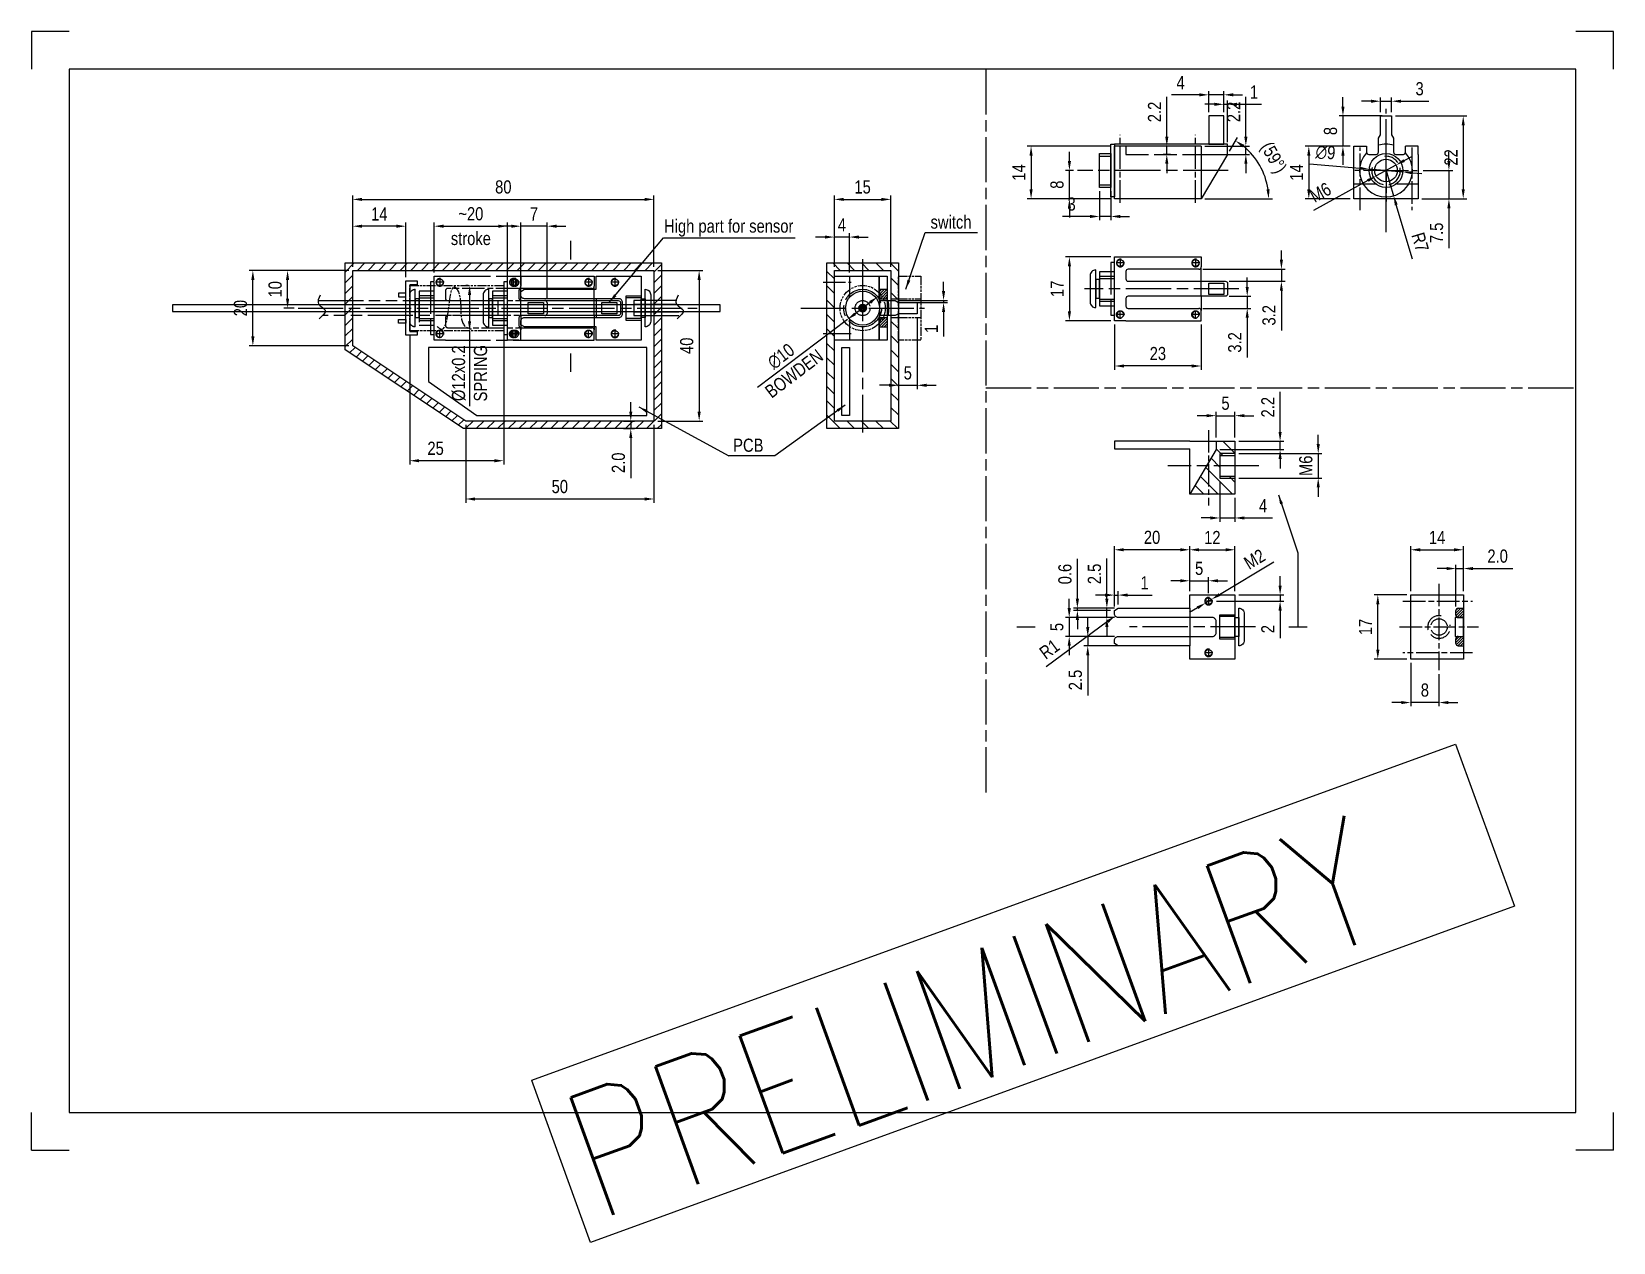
# Model space of a CAD drawing. Header units: millimetres. Extents: x 0 to 420, y -24 to 297.
import ezdxf

# ---------------------------------------------------------------- set-up
doc = ezdxf.new("R2010")
doc.units = ezdxf.units.MM
for name, pattern in [('AM_ISO02W050', [7.5, 6, -1.5]), ('AM_ISO08W050', [18, 12, -1.5, 3, -1.5]), ('AM_ISO08W050x2', [9, 6, -0.75, 1.5, -0.75]), ('AM_ISO09W050', [22.5, 12, -1.5, 3, -1.5, 3, -1.5])]:
    doc.linetypes.add(name, pattern=pattern)
doc.layers.get('0').update_dxf_attribs({"lineweight": 25})
for name, color, linetype, lineweight in [('AM_0', 7, 'Continuous', 25), ('AM_11', 3, 'AM_ISO09W050', 25), ('AM_3', 6, 'AM_ISO02W050', 25), ('AM_5', 3, 'Continuous', 25), ('AM_7', 4, 'AM_ISO08W050', 25), ('AM_8', 1, 'Continuous', 25), ('AM_BOR', 7, 'Continuous', 25)]:
    doc.layers.add(name, color=color, linetype=linetype, lineweight=lineweight)
doc.styles.add('HZ1', font='romans.shx', dxfattribs={"width": 0.8})
doc.styles.add('MCG_STANDARD', font='arial.ttf', dxfattribs={"width": 0.8})
doc.styles.get("Standard").update_dxf_attribs({"font": 'arial.ttf', "width": 0.8})
doc.dimstyles.new('_MCG$0', dxfattribs={"dimtxt": 3.5, "dimasz": 2.5, "dimexe": 1, "dimexo": 1, "dimgap": 1.5, "dimtad": 1, "dimdec": 0, "dimrnd": 0.05, "dimdsep": 46, "dimtxsty": 'MCG_STANDARD', "dimcen": 0, "dimclrd": 256, "dimclre": 256, "dimclrt": 2, "dimadec": 0, "dimazin": 2, "dimtp": 0.1, "dimtm": 0.1, "dimtfac": 0.71, "dimtdec": 0, "dimtmove": 0, "dimatfit": 3, "dimfxl": 0, "dimlwd": -1, "dimlwe": -1, "dimarcsym": 1})
doc.dimstyles.new('_MCG$2', dxfattribs={"dimtxt": 3.5, "dimasz": 2.5, "dimexe": 1, "dimexo": 1, "dimgap": 1.5, "dimtad": 1, "dimrnd": 0.05, "dimdsep": 46, "dimtxsty": 'MCG_STANDARD', "dimcen": 0, "dimclrd": 256, "dimclre": 256, "dimclrt": 2, "dimadec": 0, "dimazin": 2, "dimtp": 0.1, "dimtm": 0.1, "dimtfac": 0.71, "dimtmove": 0, "dimatfit": 3, "dimfxl": 0, "dimlwd": -1, "dimlwe": -1, "dimarcsym": 1})
doc.dimstyles.new('_MCG$3', dxfattribs={"dimtxt": 3.5, "dimasz": 2.5, "dimexe": 1, "dimexo": 1, "dimgap": 1.5, "dimtad": 1, "dimdec": 0, "dimrnd": 0.05, "dimdsep": 46, "dimtxsty": 'MCG_STANDARD', "dimcen": 0, "dimclrd": 256, "dimclre": 256, "dimclrt": 2, "dimadec": 0, "dimazin": 2, "dimtp": 0.1, "dimtm": 0.1, "dimtfac": 0.71, "dimtdec": 0, "dimtmove": 0, "dimatfit": 2, "dimfxl": 0, "dimlwd": -1, "dimlwe": -1, "dimarcsym": 1})
doc.dimstyles.new('_MCG$4', dxfattribs={"dimtxt": 3.5, "dimasz": 2.5, "dimexe": 1, "dimexo": 1, "dimgap": 1.5, "dimtad": 1, "dimdec": 0, "dimrnd": 0.05, "dimdsep": 46, "dimtxsty": 'MCG_STANDARD', "dimcen": 0, "dimclrd": 256, "dimclre": 256, "dimclrt": 2, "dimadec": 0, "dimazin": 2, "dimtp": 0.1, "dimtm": 0.1, "dimtfac": 0.71, "dimtdec": 0, "dimtofl": 0, "dimtmove": 0, "dimatfit": 0, "dimfxl": 0, "dimlwd": -1, "dimlwe": -1, "dimarcsym": 1})
doc.dimstyles.new('_MCG$7', dxfattribs={"dimtxt": 5, "dimasz": 2.5, "dimexe": 1, "dimexo": 1, "dimgap": 1.5, "dimtad": 1, "dimrnd": 0.05, "dimdsep": 46, "dimtxsty": 'MCG_STANDARD', "dimcen": 0, "dimclrd": 256, "dimclre": 256, "dimclrt": 2, "dimadec": 0, "dimazin": 2, "dimtp": 0.1, "dimtm": 0.1, "dimtfac": 0.71, "dimtmove": 0, "dimatfit": 3, "dimfxl": 0, "dimlwd": -1, "dimlwe": -1, "dimarcsym": 1})
pattern_1 = [(45, (9.17397, 0), (-0.3535534, 0.3535534), [])]
pattern_2 = [(45, (162.222, -84.6697), (-0.3535534, 0.3535534), [])]

msp = doc.modelspace()

# ---------------------------------------------------------------- texts
at = {"layer": 'AM_5', "color": 2, "char_height": 3.5, "attachment_point": 5, "style": 'MCG_STANDARD'}
for s, insert in [('switch', (244.13, 246.41)), ('High part for sensor', (185.1, 244.85)), ('PCB', (190.3, 187.16))]:
    msp.add_mtext(s, dxfattribs=dict(at, insert=insert))

# ---------------------------------------------------------------- blocks, each defined once
blk = doc.blocks.new('_MCG_A3')
at = {"layer": 'AM_BOR'}
for p, q in [((0, 297), (0, 287)), ((420, 297), (410, 297)), ((420, 287), (420, 297)), ((0, 0), (10, 0)), ((420, 0), (410, 0))]:
    blk.add_line(p, q, dxfattribs=at)
at = {"layer": 'AM_BOR', "color": 161}
for p, q in [((10, 297), (0, 297)), ((410, 287), (10, 287)), ((10, 287), (10, 10)), ((410, 10), (410, 287)), ((0, 0), (0, 10)), ((10, 10), (410, 10)), ((420, 0), (420, 10))]:
    blk.add_line(p, q, dxfattribs=at)
blk = doc.blocks.new('*D53')
at = {"layer": 'AM_5', "transparency": 16777216}
for p, q in [((85.25, 234.59), (85.25, 253.46)), ((87.75, 252.46), (162.75, 252.46)), ((165.25, 234.59), (165.25, 253.46))]:
    blk.add_line(p, q, dxfattribs=at)
for points in [[(87.75, 252.87), (87.75, 252.04), (85.25, 252.46)], [(162.75, 252.87), (162.75, 252.04), (165.25, 252.46)]]:
    blk.add_solid(points, dxfattribs=at)
at = {"layer": 'Defpoints', "color": 0, "transparency": 16777216}
for p in [(165.25, 252.46), (85.25, 233.59), (165.25, 233.59)]:
    blk.add_point(p, dxfattribs=at)
at = {"layer": 'AM_5', "color": 2, "transparency": 16777216, "insert": (125.25, 255.74), "char_height": 3.5, "attachment_point": 5, "style": 'MCG_STANDARD'}
blk.add_mtext('80', dxfattribs=at)
blk = doc.blocks.new('*D54')
at = {"layer": 'AM_5', "transparency": 16777216}
for p, q in [((166.25, 233.59), (178.25, 233.59)), ((177.25, 231.09), (177.25, 196.09)), ((166.25, 193.59), (178.25, 193.59))]:
    blk.add_line(p, q, dxfattribs=at)
for points in [[(176.83, 231.09), (177.66, 231.09), (177.25, 233.59)], [(176.83, 196.09), (177.66, 196.09), (177.25, 193.59)]]:
    blk.add_solid(points, dxfattribs=at)
at = {"layer": 'Defpoints', "color": 0, "transparency": 16777216}
for p in [(165.25, 233.59), (165.25, 193.59), (177.25, 193.59)]:
    blk.add_point(p, dxfattribs=at)
at = {"layer": 'AM_5', "color": 2, "transparency": 16777216, "insert": (173.96, 213.59), "char_height": 3.5, "attachment_point": 5, "rotation": 90, "style": 'MCG_STANDARD'}
blk.add_mtext('40', dxfattribs=at)
blk = doc.blocks.new('*D55')
at = {"layer": 'AM_5', "transparency": 16777216}
for p, q in [((115.25, 192.59), (115.25, 171.9)), ((165.25, 192.59), (165.25, 171.9)), ((162.75, 172.9), (117.75, 172.9))]:
    blk.add_line(p, q, dxfattribs=at)
for points in [[(117.75, 173.32), (117.75, 172.48), (115.25, 172.9)], [(162.75, 173.32), (162.75, 172.48), (165.25, 172.9)]]:
    blk.add_solid(points, dxfattribs=at)
at = {"layer": 'Defpoints', "color": 0, "transparency": 16777216}
for p in [(115.25, 193.59), (165.25, 193.59), (115.25, 172.9)]:
    blk.add_point(p, dxfattribs=at)
at = {"layer": 'AM_5', "color": 2, "transparency": 16777216, "insert": (140.25, 176.19), "char_height": 3.5, "attachment_point": 5, "style": 'MCG_STANDARD'}
blk.add_mtext('50', dxfattribs=at)
blk = doc.blocks.new('*D56')
at = {"layer": 'AM_5', "transparency": 16777216}
for p, q in [((84.25, 233.59), (57.74, 233.59)), ((58.74, 216.09), (58.74, 231.09)), ((84.25, 213.59), (57.74, 213.59))]:
    blk.add_line(p, q, dxfattribs=at)
for points in [[(58.33, 231.09), (59.16, 231.09), (58.74, 233.59)], [(58.33, 216.09), (59.16, 216.09), (58.74, 213.59)]]:
    blk.add_solid(points, dxfattribs=at)
at = {"layer": 'Defpoints', "color": 0, "transparency": 16777216}
for p in [(58.74, 233.59), (85.25, 233.59), (85.25, 213.59)]:
    blk.add_point(p, dxfattribs=at)
at = {"layer": 'AM_5', "color": 2, "transparency": 16777216, "insert": (55.46, 223.59), "char_height": 3.5, "attachment_point": 5, "rotation": 90, "style": 'MCG_STANDARD'}
blk.add_mtext('20', dxfattribs=at)
blk = doc.blocks.new('*D60')
at = {"layer": 'AM_5', "transparency": 16777216}
for p, q in [((85.25, 234.59), (85.25, 246.34)), ((96.88, 245.34), (87.75, 245.34)), ((99.38, 231.79), (99.38, 246.34))]:
    blk.add_line(p, q, dxfattribs=at)
for points in [[(87.75, 245.75), (87.75, 244.92), (85.25, 245.34)], [(96.88, 245.75), (96.88, 244.92), (99.38, 245.34)]]:
    blk.add_solid(points, dxfattribs=at)
at = {"layer": 'Defpoints', "color": 0, "transparency": 16777216}
for p in [(85.25, 245.34), (85.25, 233.59), (99.38, 230.79)]:
    blk.add_point(p, dxfattribs=at)
at = {"layer": 'AM_5', "color": 2, "transparency": 16777216, "insert": (92.32, 248.59), "char_height": 3.5, "attachment_point": 5, "style": 'MCG_STANDARD'}
blk.add_mtext('14', dxfattribs=at)
blk = doc.blocks.new('*D66')
at = {"layer": 'AM_5', "transparency": 16777216}
for p, q in [((159.09, 196.09), (159.09, 198.59)), ((157.19, 193.59), (160.09, 193.59)), ((159.09, 193.59), (159.09, 191.59)), ((157.19, 191.59), (160.09, 191.59)), ((159.09, 189.09), (159.09, 178.46))]:
    blk.add_line(p, q, dxfattribs=at)
for points in [[(158.68, 196.09), (159.51, 196.09), (159.09, 193.59)], [(158.68, 189.09), (159.51, 189.09), (159.09, 191.59)]]:
    blk.add_solid(points, dxfattribs=at)
at = {"layer": 'Defpoints', "color": 0, "transparency": 16777216}
for p in [(156.19, 193.59), (156.19, 191.59), (159.09, 191.59)]:
    blk.add_point(p, dxfattribs=at)
at = {"layer": 'AM_5', "color": 2, "transparency": 16777216, "insert": (155.81, 182.52), "char_height": 3.5, "attachment_point": 5, "rotation": 90, "style": 'MCG_STANDARD'}
blk.add_mtext('2.0', dxfattribs=at)
blk = doc.blocks.new('*D73')
at = {"layer": 'AM_5', "transparency": 16777216}
for p, q in [((106.88, 233.09), (106.88, 246.34)), ((109.38, 245.34), (123.88, 245.34)), ((126.38, 229.59), (126.38, 246.34))]:
    blk.add_line(p, q, dxfattribs=at)
for points in [[(109.38, 245.75), (109.38, 244.92), (106.88, 245.34)], [(123.88, 245.75), (123.88, 244.92), (126.38, 245.34)]]:
    blk.add_solid(points, dxfattribs=at)
at = {"layer": 'Defpoints', "color": 0, "transparency": 16777216}
for p in [(126.38, 245.34), (106.88, 232.09), (126.38, 228.59)]:
    blk.add_point(p, dxfattribs=at)
at = {"layer": 'AM_5', "color": 2, "transparency": 16777216, "char_height": 3.5, "attachment_point": 5, "style": 'MCG_STANDARD'}
for s, insert in [('~20', (116.63, 248.62)), ('stroke', (116.63, 242.06))]:
    blk.add_mtext(s, dxfattribs=dict(at, insert=insert))
blk = doc.blocks.new('A$Cfad92079')
blk.add_circle((0, 0), 0.9)
at = {"layer": 'AM_3'}
blk.add_arc((0, 0), 1, 77.7776, 8.0373, dxfattribs=at)
at = {"layer": 'AM_7', "linetype": 'AM_ISO08W050x2'}
for p, q in [((0, 1.12), (0, -1.12)), ((1.12, 0), (-1.12, 0))]:
    blk.add_line(p, q, dxfattribs=at)
blk = doc.blocks.new('BOWDEN')
blk.add_lwpolyline([(1, 5), (1, 5, -0.414214), (2.5, 3.5), (2.5, -3.5, -0.414214), (1, -5), (1, -5)], format="xyb", close=True)
for points in [[(-4, 3.25), (0, 3.25), (0, -3.25), (-4, -3.25)], [(0, 2.5), (1, 2.5), (1, -2.5), (0, -2.5)]]:
    blk.add_lwpolyline(points, close=True)
at = {"layer": 'AM_3'}
for p, q in [((0, 2.75), (-4, 2.75)), ((0, -2.75), (-4, -2.75))]:
    blk.add_line(p, q, dxfattribs=at)
blk = doc.blocks.new('SLIDING BLOCK')
for p, q in [((3, 8.5), (23, 8.5)), ((23, 8.5), (23, 5.8)), ((23, 2), (23, 5.8)), ((23, -2), (23, -5.8)), ((23, -8.5), (23, -5.8)), ((3, -8.5), (23, -8.5))]:
    blk.add_line(p, q)
blk.add_lwpolyline([(-1, -4.5), (-1, -7), (0, -7), (0, 7), (-1, 7), (-1, 4.5)])
for centre, start, end in [((22.4, 5.8), 270, 360), ((22.4, -5.8), 0, 90)]:
    blk.add_arc(centre, 0.6, start, end)
at = {"layer": 'AM_0', "color": 0, "linetype": 'ByBlock', "ltscale": 0.5}
blk.add_lwpolyline([(3, -8.5), (0, -8.5), (0, 8.5), (3, 8.5)], dxfattribs=at)
for points in [[(0, 4.5), (-4, 4.5), (-4, -4.5), (0, -4.5)], [(25, 1.5), (29, 1.5), (29, -1.5), (25, -1.5)]]:
    blk.add_lwpolyline(points, close=True, dxfattribs=at)
for points in [[(22.4, 5.2), (3.6, 5.2, 0.414214), (3, 4.6), (3, 2.6)], [(3, 2.6, 0.414214), (3.6, 2), (29.4, 2, -0.414214), (30, 1.4), (30, -1.4, -0.414214), (29.4, -2), (3.6, -2, 0.414214), (3, -2.6), (3, -4.6, 0.414214), (3.6, -5.2), (22.4, -5.2)]]:
    blk.add_lwpolyline(points, format="xyb", dxfattribs=at)
at = {"layer": 'AM_3'}
for p, q in [((-1, 4.5), (-1, -4.5)), ((23, -2), (23, 2))]:
    blk.add_line(p, q, dxfattribs=at)
at = {"xscale": -1}
blk.add_blockref('BOWDEN', (-4, 0), dxfattribs=at)
for p in [(1.5, 6.85), (21.5, 6.85)]:
    blk.add_blockref('A$Cfad92079', p)
at = {"xscale": -1, "rotation": 180}
for p in [(1.5, -6.85), (21.5, -6.85)]:
    blk.add_blockref('A$Cfad92079', p, dxfattribs=at)
blk = doc.blocks.new('*D75')
at = {"layer": 'AM_5', "transparency": 16777216}
for p, q in [((127.38, 245.34), (124.88, 245.34)), ((129.88, 229.59), (129.88, 246.34)), ((136.88, 245.34), (129.88, 245.34)), ((136.88, 225.99), (136.88, 246.34)), ((139.38, 245.34), (141.88, 245.34))]:
    blk.add_line(p, q, dxfattribs=at)
for points in [[(127.38, 245.75), (127.38, 244.92), (129.88, 245.34)], [(139.38, 245.75), (139.38, 244.92), (136.88, 245.34)]]:
    blk.add_solid(points, dxfattribs=at)
at = {"layer": 'Defpoints', "color": 0, "transparency": 16777216}
for p in [(129.88, 245.34), (129.88, 228.59), (136.88, 224.99)]:
    blk.add_point(p, dxfattribs=at)
at = {"layer": 'AM_5', "color": 2, "transparency": 16777216, "insert": (133.38, 248.59), "char_height": 3.5, "attachment_point": 5, "style": 'MCG_STANDARD'}
blk.add_mtext('7', dxfattribs=at)
blk = doc.blocks.new('*D76')
at = {"layer": 'AM_5', "transparency": 16777216}
for p, q in [((84.25, 233.59), (66.96, 233.59)), ((67.96, 226.09), (67.96, 231.09)), ((69.75, 223.59), (66.96, 223.59))]:
    blk.add_line(p, q, dxfattribs=at)
for points in [[(67.54, 231.09), (68.38, 231.09), (67.96, 233.59)], [(67.54, 226.09), (68.38, 226.09), (67.96, 223.59)]]:
    blk.add_solid(points, dxfattribs=at)
at = {"layer": 'Defpoints', "color": 0, "transparency": 16777216}
for p in [(67.96, 233.59), (85.25, 233.59), (70.75, 223.59)]:
    blk.add_point(p, dxfattribs=at)
at = {"layer": 'AM_5', "color": 2, "transparency": 16777216, "insert": (64.67, 228.59), "char_height": 3.5, "attachment_point": 5, "rotation": 90, "style": 'MCG_STANDARD'}
blk.add_mtext('10', dxfattribs=at)
blk = doc.blocks.new('*D78')
at = {"layer": 'AM_5', "transparency": 16777216}
for p, q in [((115.89, 229.59), (115.29, 229.59)), ((116.29, 227.09), (116.29, 220.09)), ((115.89, 217.59), (115.29, 217.59)), ((116.29, 217.59), (116.29, 197.52))]:
    blk.add_line(p, q, dxfattribs=at)
for points in [[(115.87, 227.09), (116.7, 227.09), (116.29, 229.59)], [(115.87, 220.09), (116.7, 220.09), (116.29, 217.59)]]:
    blk.add_solid(points, dxfattribs=at)
at = {"layer": 'Defpoints', "color": 0, "transparency": 16777216}
for p in [(116.89, 229.59), (116.29, 217.59), (116.89, 217.59)]:
    blk.add_point(p, dxfattribs=at)
at = {"layer": 'AM_5', "color": 2, "transparency": 16777216, "insert": (116.29, 206.3), "char_height": 3.5, "attachment_point": 5, "rotation": 90, "style": 'MCG_STANDARD'}
blk.add_mtext('%%c12x0.2\\PSPRING', dxfattribs=at)
blk = doc.blocks.new('*D81')
at = {"layer": 'AM_5', "transparency": 16777216}
for p, q in [((100.38, 216.59), (100.38, 182.07)), ((125.38, 216.59), (125.38, 182.07)), ((122.88, 183.07), (102.88, 183.07))]:
    blk.add_line(p, q, dxfattribs=at)
for points in [[(102.88, 183.48), (102.88, 182.65), (100.38, 183.07)], [(122.88, 183.48), (122.88, 182.65), (125.38, 183.07)]]:
    blk.add_solid(points, dxfattribs=at)
at = {"layer": 'Defpoints', "color": 0, "transparency": 16777216}
for p in [(100.38, 217.59), (125.38, 217.59), (100.38, 183.07)]:
    blk.add_point(p, dxfattribs=at)
at = {"layer": 'AM_5', "color": 2, "transparency": 16777216, "insert": (107.27, 186.35), "char_height": 3.5, "attachment_point": 5, "style": 'MCG_STANDARD'}
blk.add_mtext('25', dxfattribs=at)
blk = doc.blocks.new('A$C5c7378cf')
for points in [[(0, -6.2), (2, -6.2), (2, -7.2), (0, -7.2), (-1, -7.2), (-1, 7.2), (0, 7.2), (2, 7.2), (2, 6.2), (0, 6.2)], [(0, 6.2), (0, -6.2)]]:
    blk.add_lwpolyline(points)
for points in [[(-1, 4), (-3, 4), (-3, 3), (-1, 3)], [(-1, -4), (-3, -4), (-3, -3), (-1, -3)]]:
    blk.add_lwpolyline(points, close=True)
blk = doc.blocks.new('A$C00823d7d')
blk.add_line((-12, 2.5), (-12, -2.5))
blk.add_lwpolyline([(-31, 5), (-12, 5), (-12, 8.5), (0, 8.5), (0, -8.5), (-12, -8.5), (-12, -5), (-31, -5), (-32, -4.4), (-32, -3.5, -0.414214), (-31, -2.5), (-6, -2.5, 0.414214), (-5, -1.5), (-5, 1.5, 0.414214), (-6, 2.5), (-31, 2.5, -0.414214), (-32, 3.5), (-32, 4.4)], format="xyb", close=True)
for name, p in [('A$Cfad92079', (-7, 6.85)), ('BOWDEN', (0, 0)), ('A$Cfad92079', (-7, -6.85))]:
    blk.add_blockref(name, p)
blk = doc.blocks.new('SECTION_MARK-08W')
at = {"color": 4}
blk.add_lwpolyline([(0, 0, 0, 2.4, 0), (5.34, 0, 0, 0, 0), (11.08, 0, 0, 0, 0)], format="xyseb", dxfattribs=at)
at = {"color": 4, "const_width": 0.384}
blk.add_lwpolyline([(0, 2.49), (0, -2.49)], dxfattribs=at)
at = {"color": 4, "width": 0.8}
for tag, p in [('TEXT_UPPER', (7.78, 1.89)), ('TEXT_LOWER', (7.88, -7.08))]:
    blk.add_attdef(tag, p, '', height=5, dxfattribs=at)
blk = doc.blocks.new('*D90')
at = {"layer": 'AM_5', "transparency": 16777216}
for p, q in [((213.15, 234.59), (213.15, 253.46)), ((215.65, 252.46), (225.65, 252.46)), ((228.15, 234.59), (228.15, 253.46))]:
    blk.add_line(p, q, dxfattribs=at)
for points in [[(215.65, 252.87), (215.65, 252.04), (213.15, 252.46)], [(225.65, 252.87), (225.65, 252.04), (228.15, 252.46)]]:
    blk.add_solid(points, dxfattribs=at)
at = {"layer": 'Defpoints', "color": 0, "transparency": 16777216}
for p in [(228.15, 252.46), (213.15, 233.59), (228.15, 233.59)]:
    blk.add_point(p, dxfattribs=at)
at = {"layer": 'AM_5', "color": 2, "transparency": 16777216, "insert": (220.65, 255.74), "char_height": 3.5, "attachment_point": 5, "style": 'MCG_STANDARD'}
blk.add_mtext('15', dxfattribs=at)
blk = doc.blocks.new('*D91')
at = {"layer": 'AM_5', "transparency": 16777216}
for p, q in [((222.65, 225.1), (218.66, 222.09)), ((216.66, 220.58), (192.72, 202.5))]:
    blk.add_line(p, q, dxfattribs=at)
for points in [[(222.39, 225.43), (222.9, 224.77), (224.64, 226.61)], [(218.4, 222.42), (218.91, 221.75), (216.66, 220.58)]]:
    blk.add_solid(points, dxfattribs=at)
at = {"layer": 'Defpoints', "color": 0, "transparency": 16777216}
for p in [(224.64, 226.61), (216.66, 220.58)]:
    blk.add_point(p, dxfattribs=at)
at = {"layer": 'AM_5', "color": 2, "transparency": 16777216, "insert": (200.7, 208.52), "char_height": 3.5, "attachment_point": 5, "rotation": 37.0672, "style": 'MCG_STANDARD'}
blk.add_mtext('∅10\\PBOWDEN', dxfattribs=at)
blk = doc.blocks.new('*D94')
at = {"layer": 'AM_5', "transparency": 16777216}
for p, q in [((210.65, 242.46), (208.15, 242.46)), ((213.15, 234.59), (213.15, 243.46)), ((217.15, 242.46), (213.15, 242.46)), ((217.15, 233.09), (217.15, 243.46)), ((219.65, 242.46), (222.15, 242.46))]:
    blk.add_line(p, q, dxfattribs=at)
for points in [[(210.65, 242.87), (210.65, 242.04), (213.15, 242.46)], [(219.65, 242.87), (219.65, 242.04), (217.15, 242.46)]]:
    blk.add_solid(points, dxfattribs=at)
at = {"layer": 'Defpoints', "color": 0, "transparency": 16777216}
for p in [(213.15, 242.46), (213.15, 233.59), (217.15, 232.09)]:
    blk.add_point(p, dxfattribs=at)
at = {"layer": 'AM_5', "color": 2, "transparency": 16777216, "insert": (215.15, 245.71), "char_height": 3.5, "attachment_point": 5, "style": 'MCG_STANDARD'}
blk.add_mtext('4', dxfattribs=at)
blk = doc.blocks.new('*D99')
at = {"layer": 'AM_5', "transparency": 16777216}
for p, q in [((242.15, 228.09), (242.15, 230.59)), ((230.28, 225.59), (243.15, 225.59)), ((231.15, 225.09), (243.15, 225.09)), ((242.15, 225.59), (242.15, 225.09)), ((242.15, 222.59), (242.15, 216.06))]:
    blk.add_line(p, q, dxfattribs=at)
for points in [[(241.73, 228.09), (242.57, 228.09), (242.15, 225.59)], [(241.73, 222.59), (242.57, 222.59), (242.15, 225.09)]]:
    blk.add_solid(points, dxfattribs=at)
at = {"layer": 'Defpoints', "color": 0, "transparency": 16777216}
for p in [(229.28, 225.59), (230.15, 225.09), (242.15, 225.09)]:
    blk.add_point(p, dxfattribs=at)
at = {"layer": 'AM_5', "color": 2, "transparency": 16777216, "insert": (238.89, 218.08), "char_height": 3.5, "attachment_point": 5, "rotation": 90, "style": 'MCG_STANDARD'}
blk.add_mtext('1', dxfattribs=at)
blk = doc.blocks.new('*D101')
at = {"layer": 'AM_5', "transparency": 16777216}
for p, q in [((235.15, 221.09), (235.15, 202.09)), ((230.15, 214.09), (230.15, 202.09)), ((227.65, 203.09), (225.15, 203.09)), ((230.15, 203.09), (235.15, 203.09)), ((237.65, 203.09), (240.15, 203.09))]:
    blk.add_line(p, q, dxfattribs=at)
for points in [[(227.65, 203.51), (227.65, 202.68), (230.15, 203.09)], [(237.65, 203.51), (237.65, 202.68), (235.15, 203.09)]]:
    blk.add_solid(points, dxfattribs=at)
at = {"layer": 'Defpoints', "color": 0, "transparency": 16777216}
for p in [(235.15, 222.09), (230.15, 215.09), (235.15, 203.09)]:
    blk.add_point(p, dxfattribs=at)
at = {"layer": 'AM_5', "color": 2, "transparency": 16777216, "insert": (232.65, 206.37), "char_height": 3.5, "attachment_point": 5, "style": 'MCG_STANDARD'}
blk.add_mtext('5', dxfattribs=at)
blk = doc.blocks.new('preliminary')
at = {"color": 4}
for p, q in [((12513, -7191), (18644, -4960)), ((18644, -4960), (19035, -6036)), ((19035, -6036), (12902, -8268)), ((12902, -8268), (12512, -7194))]:
    blk.add_line(p, q, dxfattribs=at)
blk.add_line((12513, -7191), (12512, -7194))
at = {"color": 4, "style": 'HZ1', "width": 0.8}
blk.add_text('PRELIMINARY', height=830, rotation=20, dxfattribs=at).set_placement((12948, -8124))
blk = doc.blocks.new('*D105')
at = {"layer": 'AM_5', "transparency": 16777216}
for p, q in [((366.2, 148.42), (366.2, 160.42)), ((380.2, 148.42), (380.2, 160.42)), ((368.7, 159.42), (377.7, 159.42))]:
    blk.add_line(p, q, dxfattribs=at)
for points in [[(368.7, 159.84), (368.7, 159.01), (366.2, 159.42)], [(377.7, 159.84), (377.7, 159.01), (380.2, 159.42)]]:
    blk.add_solid(points, dxfattribs=at)
at = {"layer": 'Defpoints', "color": 0, "transparency": 16777216}
for p in [(380.2, 159.42), (366.2, 147.42), (380.2, 147.42)]:
    blk.add_point(p, dxfattribs=at)
at = {"layer": 'AM_5', "color": 2, "transparency": 16777216, "insert": (373.2, 162.68), "char_height": 3.5, "attachment_point": 5, "style": 'MCG_STANDARD'}
blk.add_mtext('14', dxfattribs=at)
blk = doc.blocks.new('*D106')
at = {"layer": 'AM_5', "transparency": 16777216}
for p, q in [((365.2, 147.42), (356.45, 147.42)), ((357.45, 132.92), (357.45, 144.92)), ((365.2, 130.42), (356.45, 130.42))]:
    blk.add_line(p, q, dxfattribs=at)
for points in [[(357.03, 144.92), (357.87, 144.92), (357.45, 147.42)], [(357.03, 132.92), (357.87, 132.92), (357.45, 130.42)]]:
    blk.add_solid(points, dxfattribs=at)
at = {"layer": 'Defpoints', "color": 0, "transparency": 16777216}
for p in [(357.45, 147.42), (366.2, 147.42), (366.2, 130.42)]:
    blk.add_point(p, dxfattribs=at)
at = {"layer": 'AM_5', "color": 2, "transparency": 16777216, "insert": (354.19, 138.92), "char_height": 3.5, "attachment_point": 5, "rotation": 90, "style": 'MCG_STANDARD'}
blk.add_mtext('17', dxfattribs=at)
blk = doc.blocks.new('*D107')
at = {"layer": 'AM_5', "transparency": 16777216}
for p, q in [((275.51, 143.92), (275.51, 146.42)), ((287.51, 141.42), (274.51, 141.42)), ((275.51, 141.42), (275.51, 136.42)), ((287.51, 136.42), (274.51, 136.42)), ((275.51, 133.92), (275.51, 131.42))]:
    blk.add_line(p, q, dxfattribs=at)
for points in [[(275.09, 143.92), (275.93, 143.92), (275.51, 141.42)], [(275.09, 133.92), (275.93, 133.92), (275.51, 136.42)]]:
    blk.add_solid(points, dxfattribs=at)
at = {"layer": 'Defpoints', "color": 0, "transparency": 16777216}
for p in [(288.51, 141.42), (275.51, 136.42), (288.51, 136.42)]:
    blk.add_point(p, dxfattribs=at)
at = {"layer": 'AM_5', "color": 2, "transparency": 16777216, "insert": (272.23, 138.92), "char_height": 3.5, "attachment_point": 5, "rotation": 90, "style": 'MCG_STANDARD'}
blk.add_mtext('5', dxfattribs=at)
blk = doc.blocks.new('*D109')
at = {"layer": 'AM_5', "transparency": 16777216}
for p, q in [((307.51, 148.42), (307.51, 160.42)), ((319.51, 148.42), (319.51, 160.42)), ((310.01, 159.42), (317.01, 159.42))]:
    blk.add_line(p, q, dxfattribs=at)
for points in [[(310.01, 159.84), (310.01, 159.01), (307.51, 159.42)], [(317.01, 159.84), (317.01, 159.01), (319.51, 159.42)]]:
    blk.add_solid(points, dxfattribs=at)
at = {"layer": 'Defpoints', "color": 0, "transparency": 16777216}
for p in [(319.51, 159.42), (307.51, 147.42), (319.51, 147.42)]:
    blk.add_point(p, dxfattribs=at)
at = {"layer": 'AM_5', "color": 2, "transparency": 16777216, "insert": (313.51, 162.68), "char_height": 3.5, "attachment_point": 5, "style": 'MCG_STANDARD'}
blk.add_mtext('12', dxfattribs=at)
blk = doc.blocks.new('*D111')
at = {"layer": 'AM_5', "transparency": 16777216}
for p, q in [((287.51, 144.32), (287.51, 160.42)), ((307.51, 148.42), (307.51, 160.42)), ((305.01, 159.42), (290.01, 159.42))]:
    blk.add_line(p, q, dxfattribs=at)
for points in [[(290.01, 159.84), (290.01, 159.01), (287.51, 159.42)], [(305.01, 159.84), (305.01, 159.01), (307.51, 159.42)]]:
    blk.add_solid(points, dxfattribs=at)
at = {"layer": 'Defpoints', "color": 0, "transparency": 16777216}
for p in [(287.51, 159.42), (307.51, 147.42), (287.51, 143.32)]:
    blk.add_point(p, dxfattribs=at)
at = {"layer": 'AM_5', "color": 2, "transparency": 16777216, "insert": (297.51, 162.71), "char_height": 3.5, "attachment_point": 5, "style": 'MCG_STANDARD'}
blk.add_mtext('20', dxfattribs=at)
blk = doc.blocks.new('*D112')
at = {"layer": 'AM_5', "transparency": 16777216}
for p, q in [((378.2, 144.32), (378.2, 155.44)), ((380.2, 148.42), (380.2, 155.44)), ((375.7, 154.44), (373.2, 154.44)), ((378.2, 154.44), (380.2, 154.44)), ((382.7, 154.44), (393.33, 154.44))]:
    blk.add_line(p, q, dxfattribs=at)
for points in [[(375.7, 154.85), (375.7, 154.02), (378.2, 154.44)], [(382.7, 154.85), (382.7, 154.02), (380.2, 154.44)]]:
    blk.add_solid(points, dxfattribs=at)
at = {"layer": 'Defpoints', "color": 0, "transparency": 16777216}
for p in [(380.2, 154.44), (380.2, 147.42), (378.2, 143.32)]:
    blk.add_point(p, dxfattribs=at)
at = {"layer": 'AM_5', "color": 2, "transparency": 16777216, "insert": (389.27, 157.72), "char_height": 3.5, "attachment_point": 5, "style": 'MCG_STANDARD'}
blk.add_mtext('2.0', dxfattribs=at)
blk = doc.blocks.new('*D114')
at = {"layer": 'AM_5', "transparency": 16777216}
for p, q in [((315.42, 147.53), (329.8, 156.18)), ((309.6, 144.02), (307.45, 142.73)), ((311.74, 145.31), (313.28, 146.24))]:
    blk.add_line(p, q, dxfattribs=at)
for points in [[(315.21, 147.88), (315.64, 147.17), (313.28, 146.24)], [(309.38, 144.38), (309.81, 143.66), (311.74, 145.31)]]:
    blk.add_solid(points, dxfattribs=at)
at = {"layer": 'Defpoints', "color": 0, "transparency": 16777216}
for p in [(311.74, 145.31), (313.28, 146.24)]:
    blk.add_point(p, dxfattribs=at)
at = {"layer": 'AM_5', "color": 2, "transparency": 16777216, "insert": (324.72, 156.93), "char_height": 3.5, "attachment_point": 5, "rotation": 31.0376, "style": 'MCG_STANDARD'}
blk.add_mtext('M2', dxfattribs=at)
blk = doc.blocks.new('*D117')
at = {"layer": 'AM_5', "transparency": 16777216}
for p, q in [((366.2, 129.42), (366.2, 117.86)), ((373.7, 126.42), (373.7, 117.86)), ((363.7, 118.86), (361.2, 118.86)), ((373.7, 118.86), (366.2, 118.86)), ((376.2, 118.86), (378.7, 118.86))]:
    blk.add_line(p, q, dxfattribs=at)
for points in [[(363.7, 119.27), (363.7, 118.44), (366.2, 118.86)], [(376.2, 119.27), (376.2, 118.44), (373.7, 118.86)]]:
    blk.add_solid(points, dxfattribs=at)
at = {"layer": 'Defpoints', "color": 0, "transparency": 16777216}
for p in [(366.2, 130.42), (373.7, 127.42), (366.2, 118.86)]:
    blk.add_point(p, dxfattribs=at)
at = {"layer": 'AM_5', "color": 2, "transparency": 16777216, "insert": (369.95, 122.15), "char_height": 3.5, "attachment_point": 5, "style": 'MCG_STANDARD'}
blk.add_mtext('8', dxfattribs=at)
blk = doc.blocks.new('*D119')
at = {"layer": 'AM_5', "transparency": 16777216}
for p, q in [((307.51, 148.42), (307.51, 152.19)), ((312.51, 147.89), (312.51, 152.19)), ((305.01, 151.19), (302.51, 151.19)), ((307.51, 151.19), (312.51, 151.19)), ((315.01, 151.19), (317.51, 151.19))]:
    blk.add_line(p, q, dxfattribs=at)
for points in [[(305.01, 151.61), (305.01, 150.78), (307.51, 151.19)], [(315.01, 151.61), (315.01, 150.78), (312.51, 151.19)]]:
    blk.add_solid(points, dxfattribs=at)
at = {"layer": 'Defpoints', "color": 0, "transparency": 16777216}
for p in [(307.51, 147.42), (312.51, 151.19), (312.51, 146.89)]:
    blk.add_point(p, dxfattribs=at)
at = {"layer": 'AM_5', "color": 2, "transparency": 16777216, "insert": (310.01, 154.47), "char_height": 3.5, "attachment_point": 5, "style": 'MCG_STANDARD'}
blk.add_mtext('5', dxfattribs=at)
blk = doc.blocks.new('*D120')
at = {"layer": 'AM_5', "transparency": 16777216}
for p, q in [((331.51, 149.92), (331.51, 152.42)), ((320.51, 147.42), (332.51, 147.42)), ((331.51, 147.42), (331.51, 145.77)), ((314.63, 145.77), (332.51, 145.77)), ((331.51, 143.27), (331.51, 135.92))]:
    blk.add_line(p, q, dxfattribs=at)
for points in [[(331.09, 149.92), (331.93, 149.92), (331.51, 147.42)], [(331.09, 143.27), (331.93, 143.27), (331.51, 145.77)]]:
    blk.add_solid(points, dxfattribs=at)
at = {"layer": 'Defpoints', "color": 0, "transparency": 16777216}
for p in [(319.51, 147.42), (313.63, 145.77), (331.51, 145.77)]:
    blk.add_point(p, dxfattribs=at)
at = {"layer": 'AM_5', "color": 2, "transparency": 16777216, "insert": (328.25, 138.35), "char_height": 3.5, "attachment_point": 5, "rotation": 90, "style": 'MCG_STANDARD'}
blk.add_mtext('2', dxfattribs=at)
blk = doc.blocks.new('*D122')
at = {"layer": 'AM_5', "transparency": 16777216}
for p, q in [((362.26, 261.56), (357.01, 258.67)), ((364.45, 262.76), (366.64, 263.97)), ((354.81, 257.46), (340.34, 249.5))]:
    blk.add_line(p, q, dxfattribs=at)
for points in [[(364.25, 263.13), (364.65, 262.4), (362.26, 261.56)], [(354.61, 257.83), (355.02, 257.1), (357.01, 258.67)]]:
    blk.add_solid(points, dxfattribs=at)
at = {"layer": 'Defpoints', "color": 0, "transparency": 16777216}
for p in [(362.26, 261.56), (357.01, 258.67)]:
    blk.add_point(p, dxfattribs=at)
at = {"layer": 'AM_5', "color": 2, "transparency": 16777216, "insert": (342.24, 254.3), "char_height": 3.5, "attachment_point": 5, "rotation": 28.7986, "style": 'MCG_STANDARD'}
blk.add_mtext('M6', dxfattribs=at)
blk = doc.blocks.new('*D125')
at = {"layer": 'AM_5', "transparency": 16777216}
for p, q in [((287.56, 219.22), (287.56, 207.22)), ((310.56, 219.22), (310.56, 207.22)), ((308.06, 208.22), (290.06, 208.22))]:
    blk.add_line(p, q, dxfattribs=at)
for points in [[(290.06, 208.63), (290.06, 207.8), (287.56, 208.22)], [(308.06, 208.63), (308.06, 207.8), (310.56, 208.22)]]:
    blk.add_solid(points, dxfattribs=at)
at = {"layer": 'Defpoints', "color": 0, "transparency": 16777216}
for p in [(287.56, 220.22), (310.56, 220.22), (287.56, 208.22)]:
    blk.add_point(p, dxfattribs=at)
at = {"layer": 'AM_5', "color": 2, "transparency": 16777216, "insert": (299.06, 211.51), "char_height": 3.5, "attachment_point": 5, "style": 'MCG_STANDARD'}
blk.add_mtext('23', dxfattribs=at)
blk = doc.blocks.new('*D126')
at = {"layer": 'AM_5', "transparency": 16777216}
for p, q in [((286.56, 237.22), (274.56, 237.22)), ((275.56, 234.72), (275.56, 222.72)), ((286.56, 220.22), (274.56, 220.22))]:
    blk.add_line(p, q, dxfattribs=at)
for points in [[(275.15, 234.72), (275.98, 234.72), (275.56, 237.22)], [(275.15, 222.72), (275.98, 222.72), (275.56, 220.22)]]:
    blk.add_solid(points, dxfattribs=at)
at = {"layer": 'Defpoints', "color": 0, "transparency": 16777216}
for p in [(287.56, 237.22), (275.56, 220.22), (287.56, 220.22)]:
    blk.add_point(p, dxfattribs=at)
at = {"layer": 'AM_5', "color": 2, "transparency": 16777216, "insert": (272.31, 228.72), "char_height": 3.5, "attachment_point": 5, "rotation": 90, "style": 'MCG_STANDARD'}
blk.add_mtext('17', dxfattribs=at)
blk = doc.blocks.new('*D127')
at = {"layer": 'AM_5', "transparency": 16777216}
for p, q in [((362.13, 274.61), (381.13, 274.61)), ((380.13, 272.11), (380.13, 255.11)), ((369.13, 252.61), (381.13, 252.61))]:
    blk.add_line(p, q, dxfattribs=at)
for points in [[(379.72, 272.11), (380.55, 272.11), (380.13, 274.61)], [(379.72, 255.11), (380.55, 255.11), (380.13, 252.61)]]:
    blk.add_solid(points, dxfattribs=at)
at = {"layer": 'Defpoints', "color": 0, "transparency": 16777216}
for p in [(361.13, 274.61), (368.13, 252.61), (380.13, 252.61)]:
    blk.add_point(p, dxfattribs=at)
at = {"layer": 'AM_5', "color": 2, "transparency": 16777216, "insert": (376.88, 263.61), "char_height": 3.5, "attachment_point": 5, "rotation": 90, "style": 'MCG_STANDARD'}
blk.add_mtext('22', dxfattribs=at)
blk = doc.blocks.new('*D128')
at = {"layer": 'AM_5', "transparency": 16777216}
for p, q in [((275.56, 262.61), (275.56, 265.11)), ((276.69, 260.11), (274.56, 260.11)), ((275.56, 252.61), (275.56, 260.11)), ((286.56, 252.61), (274.56, 252.61)), ((275.56, 250.11), (275.56, 247.61))]:
    blk.add_line(p, q, dxfattribs=at)
for points in [[(275.15, 262.61), (275.98, 262.61), (275.56, 260.11)], [(275.15, 250.11), (275.98, 250.11), (275.56, 252.61)]]:
    blk.add_solid(points, dxfattribs=at)
at = {"layer": 'Defpoints', "color": 0, "transparency": 16777216}
for p in [(275.56, 260.11), (277.69, 260.11), (287.56, 252.61)]:
    blk.add_point(p, dxfattribs=at)
at = {"layer": 'AM_5', "color": 2, "transparency": 16777216, "insert": (272.28, 256.36), "char_height": 3.5, "attachment_point": 5, "rotation": 90, "style": 'MCG_STANDARD'}
blk.add_mtext('8', dxfattribs=at)
blk = doc.blocks.new('*D129')
at = {"layer": 'AM_5', "transparency": 16777216}
for p, q in [((331.85, 236.42), (331.85, 238.92)), ((310.96, 233.92), (332.85, 233.92)), ((331.85, 233.92), (331.85, 230.72)), ((317.96, 230.72), (332.85, 230.72)), ((331.85, 228.22), (331.85, 217.65))]:
    blk.add_line(p, q, dxfattribs=at)
for points in [[(331.44, 236.42), (332.27, 236.42), (331.85, 233.92)], [(331.44, 228.22), (332.27, 228.22), (331.85, 230.72)]]:
    blk.add_solid(points, dxfattribs=at)
at = {"layer": 'Defpoints', "color": 0, "transparency": 16777216}
for p in [(309.96, 233.92), (316.96, 230.72), (331.85, 230.72)]:
    blk.add_point(p, dxfattribs=at)
at = {"layer": 'AM_5', "color": 2, "transparency": 16777216, "insert": (328.56, 221.68), "char_height": 3.5, "attachment_point": 5, "rotation": 90, "style": 'MCG_STANDARD'}
blk.add_mtext('3.2', dxfattribs=at)
blk = doc.blocks.new('*D130')
at = {"layer": 'AM_5', "transparency": 16777216}
for p, q in [((322.78, 229.22), (322.78, 231.72)), ((310.96, 223.52), (323.78, 223.52)), ((317.96, 226.72), (323.78, 226.72)), ((322.78, 226.72), (322.78, 223.52)), ((322.78, 221.02), (322.78, 210.45))]:
    blk.add_line(p, q, dxfattribs=at)
for points in [[(322.36, 229.22), (323.19, 229.22), (322.78, 226.72)], [(322.36, 221.02), (323.19, 221.02), (322.78, 223.52)]]:
    blk.add_solid(points, dxfattribs=at)
at = {"layer": 'Defpoints', "color": 0, "transparency": 16777216}
for p in [(309.96, 223.52), (316.96, 226.72), (322.78, 223.52)]:
    blk.add_point(p, dxfattribs=at)
at = {"layer": 'AM_5', "color": 2, "transparency": 16777216, "insert": (319.49, 214.48), "char_height": 3.5, "attachment_point": 5, "rotation": 90, "style": 'MCG_STANDARD'}
blk.add_mtext('3.2', dxfattribs=at)
blk = doc.blocks.new('*D131')
at = {"layer": 'AM_5', "transparency": 16777216}
for p, q in [((285.51, 146.42), (285.51, 157.09)), ((287.51, 143.92), (284.51, 143.92)), ((285.51, 141.42), (285.51, 143.92)), ((287.51, 141.42), (284.51, 141.42)), ((285.51, 138.92), (285.51, 136.42))]:
    blk.add_line(p, q, dxfattribs=at)
for points in [[(285.09, 146.42), (285.93, 146.42), (285.51, 143.92)], [(285.09, 138.92), (285.93, 138.92), (285.51, 141.42)]]:
    blk.add_solid(points, dxfattribs=at)
at = {"layer": 'Defpoints', "color": 0, "transparency": 16777216}
for p in [(285.51, 143.92), (288.51, 143.92), (288.51, 141.42)]:
    blk.add_point(p, dxfattribs=at)
at = {"layer": 'AM_5', "color": 2, "transparency": 16777216, "insert": (282.22, 153.01), "char_height": 3.5, "attachment_point": 5, "rotation": 90, "style": 'MCG_STANDARD'}
blk.add_mtext('2.5', dxfattribs=at)
blk = doc.blocks.new('*D132')
at = {"layer": 'AM_5', "transparency": 16777216}
for p, q in [((280.43, 138.92), (280.43, 141.42)), ((287.51, 136.42), (279.43, 136.42)), ((280.43, 136.42), (280.43, 133.92)), ((289.03, 133.92), (279.43, 133.92)), ((280.43, 131.42), (280.43, 120.76))]:
    blk.add_line(p, q, dxfattribs=at)
for points in [[(280.02, 138.92), (280.85, 138.92), (280.43, 136.42)], [(280.02, 131.42), (280.85, 131.42), (280.43, 133.92)]]:
    blk.add_solid(points, dxfattribs=at)
at = {"layer": 'Defpoints', "color": 0, "transparency": 16777216}
for p in [(288.51, 136.42), (280.43, 133.92), (290.03, 133.92)]:
    blk.add_point(p, dxfattribs=at)
at = {"layer": 'AM_5', "color": 2, "transparency": 16777216, "insert": (277.15, 124.84), "char_height": 3.5, "attachment_point": 5, "rotation": 90, "style": 'MCG_STANDARD'}
blk.add_mtext('2.5', dxfattribs=at)
blk = doc.blocks.new('*D133')
at = {"layer": 'AM_5', "transparency": 16777216}
for p, q in [((355.63, 278.52), (353.13, 278.52)), ((358.13, 275.61), (358.13, 279.52)), ((358.13, 278.52), (361.13, 278.52)), ((361.13, 275.61), (361.13, 279.52)), ((363.63, 278.52), (370.97, 278.52))]:
    blk.add_line(p, q, dxfattribs=at)
for points in [[(355.63, 278.94), (355.63, 278.1), (358.13, 278.52)], [(363.63, 278.94), (363.63, 278.1), (361.13, 278.52)]]:
    blk.add_solid(points, dxfattribs=at)
at = {"layer": 'Defpoints', "color": 0, "transparency": 16777216}
for p in [(361.13, 278.52), (358.13, 274.61), (361.13, 274.61)]:
    blk.add_point(p, dxfattribs=at)
at = {"layer": 'AM_5', "color": 2, "transparency": 16777216, "insert": (368.55, 281.81), "char_height": 3.5, "attachment_point": 5, "style": 'MCG_STANDARD'}
blk.add_mtext('3', dxfattribs=at)
blk = doc.blocks.new('*D134')
at = {"layer": 'AM_5', "transparency": 16777216}
for p, q in [((314.06, 277.7), (311.56, 277.7)), ((316.56, 275.61), (316.56, 278.7)), ((316.56, 277.7), (317.56, 277.7)), ((317.56, 267.61), (317.56, 278.7)), ((320.06, 277.7), (326.59, 277.7))]:
    blk.add_line(p, q, dxfattribs=at)
for points in [[(314.06, 278.12), (314.06, 277.29), (316.56, 277.7)], [(320.06, 278.12), (320.06, 277.29), (317.56, 277.7)]]:
    blk.add_solid(points, dxfattribs=at)
at = {"layer": 'Defpoints', "color": 0, "transparency": 16777216}
for p in [(317.56, 277.7), (316.56, 274.61), (317.56, 266.61)]:
    blk.add_point(p, dxfattribs=at)
at = {"layer": 'AM_5', "color": 2, "transparency": 16777216, "insert": (324.58, 280.96), "char_height": 3.5, "attachment_point": 5, "style": 'MCG_STANDARD'}
blk.add_mtext('1', dxfattribs=at)
blk = doc.blocks.new('*D135')
at = {"layer": 'AM_5', "transparency": 16777216}
for p, q in [((310.06, 280.22), (302.63, 280.22)), ((312.56, 275.61), (312.56, 281.22)), ((316.56, 280.22), (312.56, 280.22)), ((316.56, 275.61), (316.56, 281.22)), ((319.06, 280.22), (321.56, 280.22))]:
    blk.add_line(p, q, dxfattribs=at)
for points in [[(310.06, 280.64), (310.06, 279.81), (312.56, 280.22)], [(319.06, 280.64), (319.06, 279.81), (316.56, 280.22)]]:
    blk.add_solid(points, dxfattribs=at)
at = {"layer": 'Defpoints', "color": 0, "transparency": 16777216}
for p in [(312.56, 280.22), (312.56, 274.61), (316.56, 274.61)]:
    blk.add_point(p, dxfattribs=at)
at = {"layer": 'AM_5', "color": 2, "transparency": 16777216, "insert": (305.09, 283.47), "char_height": 3.5, "attachment_point": 5, "style": 'MCG_STANDARD'}
blk.add_mtext('4', dxfattribs=at)
blk = doc.blocks.new('*D136')
at = {"layer": 'AM_5', "transparency": 16777216}
for p, q in [((318.07, 265.27), (320.21, 268.88)), ((311.56, 252.61), (329.47, 252.61))]:
    blk.add_line(p, q, dxfattribs=at)
blk.add_arc((310.56, 252.61), 17.91, 8.0036, 51.3191, dxfattribs=at)
for points in [[(321.52, 266.25), (321.99, 266.94), (319.7, 268.02)], [(328.72, 255.14), (327.88, 255.08), (328.47, 252.61)]]:
    blk.add_solid(points, dxfattribs=at)
at = {"layer": 'Defpoints', "color": 0, "transparency": 16777216}
for p in [(317.56, 264.41), (327.42, 258.67), (287.56, 252.61), (310.56, 252.61), (310.56, 252.61)]:
    blk.add_point(p, dxfattribs=at)
at = {"layer": 'AM_5', "color": 2, "transparency": 16777216, "insert": (329.42, 263.35), "char_height": 3.5, "attachment_point": 5, "rotation": 299.6614, "style": 'MCG_STANDARD'}
blk.add_mtext('(59°)', dxfattribs=at)
blk = doc.blocks.new('*D142')
at = {"layer": 'AM_5', "transparency": 16777216}
for p, q in [((312.01, 195.03), (309.51, 195.03)), ((314.51, 189.22), (314.51, 196.03)), ((314.51, 195.03), (319.51, 195.03)), ((319.51, 189.22), (319.51, 196.03)), ((322.01, 195.03), (324.51, 195.03))]:
    blk.add_line(p, q, dxfattribs=at)
for points in [[(312.01, 195.45), (312.01, 194.62), (314.51, 195.03)], [(322.01, 195.45), (322.01, 194.62), (319.51, 195.03)]]:
    blk.add_solid(points, dxfattribs=at)
at = {"layer": 'Defpoints', "color": 0, "transparency": 16777216}
for p in [(319.51, 195.03), (314.51, 188.22), (319.51, 188.22)]:
    blk.add_point(p, dxfattribs=at)
at = {"layer": 'AM_5', "color": 2, "transparency": 16777216, "insert": (317.01, 198.31), "char_height": 3.5, "attachment_point": 5, "style": 'MCG_STANDARD'}
blk.add_mtext('5', dxfattribs=at)
blk = doc.blocks.new('*D144')
at = {"layer": 'AM_5', "transparency": 16777216}
for p, q in [((331.51, 190.72), (331.51, 201.34)), ((315.51, 186.02), (332.51, 186.02)), ((320.51, 188.22), (332.51, 188.22)), ((331.51, 186.02), (331.51, 188.22)), ((331.51, 183.52), (331.51, 181.02))]:
    blk.add_line(p, q, dxfattribs=at)
for points in [[(331.09, 190.72), (331.93, 190.72), (331.51, 188.22)], [(331.09, 183.52), (331.93, 183.52), (331.51, 186.02)]]:
    blk.add_solid(points, dxfattribs=at)
at = {"layer": 'Defpoints', "color": 0, "transparency": 16777216}
for p in [(314.51, 186.02), (319.51, 188.22), (331.51, 188.22)]:
    blk.add_point(p, dxfattribs=at)
at = {"layer": 'AM_5', "color": 2, "transparency": 16777216, "insert": (328.25, 197.28), "char_height": 3.5, "attachment_point": 5, "rotation": 90, "style": 'MCG_STANDARD'}
blk.add_mtext('2.2', dxfattribs=at)
blk = doc.blocks.new('*D145')
at = {"layer": 'AM_5', "transparency": 16777216}
for p, q in [((341.63, 187.47), (341.63, 189.97)), ((320.51, 184.97), (342.63, 184.97)), ((341.63, 184.97), (341.63, 178.47)), ((320.51, 178.47), (342.63, 178.47)), ((341.63, 175.97), (341.63, 173.47))]:
    blk.add_line(p, q, dxfattribs=at)
for points in [[(341.22, 187.47), (342.05, 187.47), (341.63, 184.97)], [(341.22, 175.97), (342.05, 175.97), (341.63, 178.47)]]:
    blk.add_solid(points, dxfattribs=at)
at = {"layer": 'Defpoints', "color": 0, "transparency": 16777216}
for p in [(319.51, 184.97), (319.51, 178.47), (341.63, 178.47)]:
    blk.add_point(p, dxfattribs=at)
at = {"layer": 'AM_5', "color": 2, "transparency": 16777216, "insert": (338.35, 181.72), "char_height": 3.5, "attachment_point": 5, "rotation": 90, "style": 'MCG_STANDARD'}
blk.add_mtext('M6', dxfattribs=at)
blk = doc.blocks.new('*D146')
at = {"layer": 'AM_5', "transparency": 16777216}
for p, q in [((315.51, 177.47), (315.51, 166.87)), ((319.51, 173.22), (319.51, 166.87)), ((313.01, 167.87), (310.51, 167.87)), ((315.51, 167.87), (319.51, 167.87)), ((322.01, 167.87), (329.45, 167.87))]:
    blk.add_line(p, q, dxfattribs=at)
for points in [[(313.01, 168.28), (313.01, 167.45), (315.51, 167.87)], [(322.01, 168.28), (322.01, 167.45), (319.51, 167.87)]]:
    blk.add_solid(points, dxfattribs=at)
at = {"layer": 'Defpoints', "color": 0, "transparency": 16777216}
for p in [(315.51, 178.47), (319.51, 174.22), (319.51, 167.87)]:
    blk.add_point(p, dxfattribs=at)
at = {"layer": 'AM_5', "color": 2, "transparency": 16777216, "insert": (326.98, 171.12), "char_height": 3.5, "attachment_point": 5, "style": 'MCG_STANDARD'}
blk.add_mtext('4', dxfattribs=at)
blk = doc.blocks.new('*D147')
at = {"layer": 'AM_5', "transparency": 16777216}
blk.add_line((285.69, 140.35), (269.39, 128.34), dxfattribs=at)
blk.add_solid([(285.44, 140.68), (285.94, 140.01), (287.7, 141.83)], dxfattribs=at)
at = {"layer": 'Defpoints', "color": 0, "transparency": 16777216}
for p in [(287.7, 141.83), (288.51, 142.42)]:
    blk.add_point(p, dxfattribs=at)
at = {"layer": 'AM_5', "color": 2, "transparency": 16777216, "insert": (270.26, 133.03), "char_height": 3.5, "attachment_point": 5, "rotation": 36.3738, "style": 'MCG_STANDARD'}
blk.add_mtext('R1', dxfattribs=at)
blk = doc.blocks.new('*D148')
at = {"layer": 'AM_5', "transparency": 16777216}
for p, q in [((277.68, 146.42), (277.68, 157.02)), ((287.51, 143.92), (276.68, 143.92)), ((286.51, 143.32), (276.68, 143.32)), ((277.68, 143.32), (277.68, 143.92)), ((277.68, 140.82), (277.68, 138.32))]:
    blk.add_line(p, q, dxfattribs=at)
for points in [[(277.26, 146.42), (278.1, 146.42), (277.68, 143.92)], [(277.26, 140.82), (278.1, 140.82), (277.68, 143.32)]]:
    blk.add_solid(points, dxfattribs=at)
at = {"layer": 'Defpoints', "color": 0, "transparency": 16777216}
for p in [(277.68, 143.92), (287.51, 143.32), (288.51, 143.92)]:
    blk.add_point(p, dxfattribs=at)
at = {"layer": 'AM_5', "color": 2, "transparency": 16777216, "insert": (274.39, 152.97), "char_height": 3.5, "attachment_point": 5, "rotation": 90, "style": 'MCG_STANDARD'}
blk.add_mtext('0.6', dxfattribs=at)
blk = doc.blocks.new('*D149')
at = {"layer": 'AM_5', "transparency": 16777216}
for p, q in [((285.01, 147.39), (282.51, 147.39)), ((287.51, 144.32), (287.51, 148.39)), ((287.51, 147.39), (288.51, 147.39)), ((288.51, 144.92), (288.51, 148.39)), ((291.01, 147.39), (297.54, 147.39))]:
    blk.add_line(p, q, dxfattribs=at)
for points in [[(285.01, 147.81), (285.01, 146.97), (287.51, 147.39)], [(291.01, 147.81), (291.01, 146.97), (288.51, 147.39)]]:
    blk.add_solid(points, dxfattribs=at)
at = {"layer": 'Defpoints', "color": 0, "transparency": 16777216}
for p in [(288.51, 147.39), (287.51, 143.32), (288.51, 143.92)]:
    blk.add_point(p, dxfattribs=at)
at = {"layer": 'AM_5', "color": 2, "transparency": 16777216, "insert": (295.52, 150.65), "char_height": 3.5, "attachment_point": 5, "style": 'MCG_STANDARD'}
blk.add_mtext('1', dxfattribs=at)
blk = doc.blocks.new('*D150')
at = {"layer": 'AM_5', "transparency": 16777216}
for p, q in [((286.56, 266.61), (264.38, 266.61)), ((265.38, 264.11), (265.38, 255.11)), ((286.56, 252.61), (264.38, 252.61))]:
    blk.add_line(p, q, dxfattribs=at)
for points in [[(264.97, 264.11), (265.8, 264.11), (265.38, 266.61)], [(264.97, 255.11), (265.8, 255.11), (265.38, 252.61)]]:
    blk.add_solid(points, dxfattribs=at)
at = {"layer": 'Defpoints', "color": 0, "transparency": 16777216}
for p in [(287.56, 266.61), (265.38, 252.61), (287.56, 252.61)]:
    blk.add_point(p, dxfattribs=at)
at = {"layer": 'AM_5', "color": 2, "transparency": 16777216, "insert": (262.13, 259.61), "char_height": 3.5, "attachment_point": 5, "rotation": 90, "style": 'MCG_STANDARD'}
blk.add_mtext('14', dxfattribs=at)
blk = doc.blocks.new('*D151')
at = {"layer": 'AM_5', "transparency": 16777216}
for p, q in [((301.42, 269.11), (301.42, 279.73)), ((302.44, 266.61), (300.42, 266.61)), ((301.42, 264.41), (301.42, 266.61)), ((302.44, 264.41), (300.42, 264.41)), ((301.42, 261.91), (301.42, 259.41))]:
    blk.add_line(p, q, dxfattribs=at)
for points in [[(301, 269.11), (301.84, 269.11), (301.42, 266.61)], [(301, 261.91), (301.84, 261.91), (301.42, 264.41)]]:
    blk.add_solid(points, dxfattribs=at)
at = {"layer": 'Defpoints', "color": 0, "transparency": 16777216}
for p in [(301.42, 266.61), (303.44, 266.61), (303.44, 264.41)]:
    blk.add_point(p, dxfattribs=at)
at = {"layer": 'AM_5', "color": 2, "transparency": 16777216, "insert": (298.16, 275.67), "char_height": 3.5, "attachment_point": 5, "rotation": 90, "style": 'MCG_STANDARD'}
blk.add_mtext('2.2', dxfattribs=at)
blk = doc.blocks.new('*D152')
at = {"layer": 'AM_5', "transparency": 16777216}
for p, q in [((322.41, 269.11), (322.41, 279.73)), ((311.56, 266.61), (323.41, 266.61)), ((322.41, 264.41), (322.41, 266.61)), ((315.06, 264.41), (323.41, 264.41)), ((322.41, 261.91), (322.41, 259.41))]:
    blk.add_line(p, q, dxfattribs=at)
for points in [[(322, 269.11), (322.83, 269.11), (322.41, 266.61)], [(322, 261.91), (322.83, 261.91), (322.41, 264.41)]]:
    blk.add_solid(points, dxfattribs=at)
at = {"layer": 'Defpoints', "color": 0, "transparency": 16777216}
for p in [(310.56, 266.61), (322.41, 266.61), (314.06, 264.41)]:
    blk.add_point(p, dxfattribs=at)
at = {"layer": 'AM_5', "color": 2, "transparency": 16777216, "insert": (319.16, 275.67), "char_height": 3.5, "attachment_point": 5, "rotation": 90, "style": 'MCG_STANDARD'}
blk.add_mtext('2.2', dxfattribs=at)
blk = doc.blocks.new('*D153')
at = {"layer": 'AM_5', "transparency": 16777216}
for p, q in [((348.19, 277.11), (348.19, 279.61)), ((358.63, 274.61), (347.19, 274.61)), ((348.19, 274.61), (348.19, 266.61)), ((350.13, 266.61), (347.19, 266.61)), ((348.19, 264.11), (348.19, 261.61))]:
    blk.add_line(p, q, dxfattribs=at)
for points in [[(347.77, 277.11), (348.61, 277.11), (348.19, 274.61)], [(347.77, 264.11), (348.61, 264.11), (348.19, 266.61)]]:
    blk.add_solid(points, dxfattribs=at)
at = {"layer": 'Defpoints', "color": 0, "transparency": 16777216}
for p in [(359.63, 274.61), (348.19, 266.61), (351.13, 266.61)]:
    blk.add_point(p, dxfattribs=at)
at = {"layer": 'AM_5', "color": 2, "transparency": 16777216, "insert": (344.9, 270.61), "char_height": 3.5, "attachment_point": 5, "rotation": 90, "style": 'MCG_STANDARD'}
blk.add_mtext('8', dxfattribs=at)
blk = doc.blocks.new('*D155')
at = {"layer": 'AM_5', "transparency": 16777216}
for p, q in [((376.33, 262.61), (376.33, 265.11)), ((369.48, 260.11), (377.33, 260.11)), ((376.33, 260.11), (376.33, 252.61)), ((369.48, 252.61), (377.33, 252.61)), ((376.33, 250.11), (376.33, 239.52))]:
    blk.add_line(p, q, dxfattribs=at)
for points in [[(375.92, 262.61), (376.75, 262.61), (376.33, 260.11)], [(375.92, 250.11), (376.75, 250.11), (376.33, 252.61)]]:
    blk.add_solid(points, dxfattribs=at)
at = {"layer": 'Defpoints', "color": 0, "transparency": 16777216}
for p in [(368.48, 260.11), (368.48, 252.61), (376.33, 252.61)]:
    blk.add_point(p, dxfattribs=at)
at = {"layer": 'AM_5', "color": 2, "transparency": 16777216, "insert": (373.05, 243.57), "char_height": 3.5, "attachment_point": 5, "rotation": 90, "style": 'MCG_STANDARD'}
blk.add_mtext('7.5', dxfattribs=at)
blk = doc.blocks.new('*D156')
at = {"layer": 'AM_5', "transparency": 16777216}
for p, q in [((359.63, 260.11), (361.64, 253.41)), ((366.67, 236.58), (362.36, 251.01))]:
    blk.add_line(p, q, dxfattribs=at)
blk.add_solid([(362.75, 251.13), (361.96, 250.89), (361.64, 253.41)], dxfattribs=at)
at = {"layer": 'Defpoints', "color": 0, "transparency": 16777216}
for p in [(359.63, 260.11), (361.64, 253.41)]:
    blk.add_point(p, dxfattribs=at)
at = {"layer": 'AM_5', "color": 2, "transparency": 16777216, "insert": (368.71, 241.11), "char_height": 3.5, "attachment_point": 5, "rotation": 286.6446, "style": 'MCG_STANDARD'}
blk.add_mtext('R7', dxfattribs=at)
blk = doc.blocks.new('*D157')
at = {"layer": 'AM_5', "transparency": 16777216}
for p, q in [((350.13, 266.61), (338.13, 266.61)), ((339.13, 264.11), (339.13, 255.11)), ((350.13, 252.61), (338.13, 252.61))]:
    blk.add_line(p, q, dxfattribs=at)
for points in [[(338.72, 264.11), (339.55, 264.11), (339.13, 266.61)], [(338.72, 255.11), (339.55, 255.11), (339.13, 252.61)]]:
    blk.add_solid(points, dxfattribs=at)
at = {"layer": 'Defpoints', "color": 0, "transparency": 16777216}
for p in [(351.13, 266.61), (339.13, 252.61), (351.13, 252.61)]:
    blk.add_point(p, dxfattribs=at)
at = {"layer": 'AM_5', "color": 2, "transparency": 16777216, "insert": (335.88, 259.61), "char_height": 3.5, "attachment_point": 5, "rotation": 90, "style": 'MCG_STANDARD'}
blk.add_mtext('14', dxfattribs=at)
blk = doc.blocks.new('*D158')
at = {"layer": 'AM_5', "transparency": 16777216}
for p, q in [((339.35, 261.86), (352.66, 260.71)), ((364.12, 259.73), (355.15, 260.5)), ((366.61, 259.51), (369.1, 259.3))]:
    blk.add_line(p, q, dxfattribs=at)
for points in [[(352.7, 261.13), (352.62, 260.3), (355.15, 260.5)], [(366.64, 259.93), (366.57, 259.1), (364.12, 259.73)]]:
    blk.add_solid(points, dxfattribs=at)
at = {"layer": 'Defpoints', "color": 0, "transparency": 16777216}
for p in [(355.15, 260.5), (364.12, 259.73)]:
    blk.add_point(p, dxfattribs=at)
at = {"layer": 'AM_5', "color": 2, "transparency": 16777216, "insert": (343.57, 264.89), "char_height": 3.5, "attachment_point": 5, "rotation": 355.0763, "style": 'MCG_STANDARD'}
blk.add_mtext('∅9', dxfattribs=at)
blk = doc.blocks.new('*D159')
at = {"layer": 'AM_5', "transparency": 16777216}
for p, q in [((283.56, 254.61), (283.56, 246.92)), ((286.56, 254.61), (286.56, 246.92)), ((281.06, 247.92), (273.73, 247.92)), ((286.56, 247.92), (283.56, 247.92)), ((289.06, 247.92), (291.56, 247.92))]:
    blk.add_line(p, q, dxfattribs=at)
for points in [[(281.06, 248.34), (281.06, 247.51), (283.56, 247.92)], [(289.06, 248.34), (289.06, 247.51), (286.56, 247.92)]]:
    blk.add_solid(points, dxfattribs=at)
at = {"layer": 'Defpoints', "color": 0, "transparency": 16777216}
for p in [(283.56, 255.61), (286.56, 255.61), (283.56, 247.92)]:
    blk.add_point(p, dxfattribs=at)
at = {"layer": 'AM_5', "color": 2, "transparency": 16777216, "insert": (276.15, 251.21), "char_height": 3.5, "attachment_point": 5, "style": 'MCG_STANDARD'}
blk.add_mtext('3', dxfattribs=at)

# ---------------------------------------------------------------- dimensions: what is measured, and where the dimension line sits
at = {"layer": 'AM_5'}
for base, p1, p2, angle, override, picture, middle in [((312.56, 280.22), (316.56, 274.61), (312.56, 274.61), 0, {"dimdec": 0}, '*D135', (305.09, 283.47)), ((361.13, 278.52), (358.13, 274.61), (361.13, 274.61), 0, {"dimdec": 0}, '*D133', (368.55, 281.81)), ((301.42, 266.61), (303.44, 264.41), (303.44, 266.61), 90, {"dimdec": 1}, '*D151', (298.16, 275.67)), ((322.41, 266.61), (314.06, 264.41), (310.56, 266.61), 90, {"dimdec": 1}, '*D152', (319.16, 275.67)), ((348.19, 266.61), (359.63, 274.61), (351.13, 266.61), 90, {"dimdec": 0}, '*D153', (344.9, 270.61)), ((380.13, 252.61), (361.13, 274.61), (368.13, 252.61), 90, {"dimdec": 0}, '*D127', (376.88, 263.61)), ((265.38, 252.61), (287.56, 266.61), (287.56, 252.61), 90, {"dimdec": 0}, '*D150', (262.13, 259.61)), ((275.56247244, 260.11332143), (287.56247244, 252.61332143), (277.69366056, 260.11332143), 90, {"dimdec": 0}, '*D128', (272.27546699, 256.36332143)), ((339.13, 252.61), (351.13, 266.61), (351.13, 252.61), 90, {"dimdec": 0}, '*D157', (335.88, 259.61)), ((165.25, 252.46), (85.25, 233.59), (165.25, 233.59), 0, {"dimdec": 0}, '*D53', (125.25, 255.74)), ((283.56, 247.92), (286.56, 255.61), (283.56, 255.61), 0, {"dimdec": 1}, '*D159', (276.15, 251.21)), ((85.25, 245.34), (99.38, 230.79), (85.25, 233.59), 0, {"dimdec": 0}, '*D60', (92.32, 248.59)), ((275.56, 220.22), (287.56, 237.22), (287.56, 220.22), 90, {"dimdec": 0}, '*D126', (272.31, 228.72)), ((331.85, 230.72), (309.96, 233.92), (316.96, 230.72), 90, {"dimdec": 1}, '*D129', (328.56, 221.68)), ((58.74, 233.59), (85.25, 213.59), (85.25, 233.59), 90, {"dimdec": 0}, '*D56', (55.46, 223.59)), ((177.25, 193.59), (165.25, 233.59), (165.25, 193.59), 90, {"dimdec": 0}, '*D54', (173.96, 213.59)), ((322.78, 223.52), (316.96, 226.72), (309.96, 223.52), 90, {"dimdec": 1}, '*D130', (319.49, 214.48)), ((242.15090475, 225.09261677), (229.28487835, 225.59261677), (230.15090375, 225.09261677), 90, {"dimdec": 0}, '*D99', (238.89374241, 218.07692782)), ((235.15, 203.09), (230.15, 215.09), (235.15, 222.09), 0, {"dimdec": 0}, '*D101', (232.65, 206.37)), ((287.56, 208.22), (310.56, 220.22), (287.56, 220.22), 0, {"dimdec": 0}, '*D125', (299.06, 211.51)), ((331.51, 188.22), (314.51, 186.02), (319.51, 188.22), 90, {"dimdec": 1}, '*D144', (328.25, 197.28)), ((115.25, 172.9), (165.25, 193.59), (115.25, 193.59), 0, {"dimdec": 0}, '*D55', (140.25, 176.19)), ((319.51, 167.87), (315.51, 178.47), (319.51, 174.22), 0, {"dimdec": 0}, '*D146', (326.98, 171.12)), ((285.51, 143.92), (288.51, 141.42), (288.51, 143.92), 90, {"dimdec": 1}, '*D131', (282.22, 153.01)), ((288.51, 147.39), (287.51, 143.32), (288.51, 143.92), 0, {"dimdec": 1}, '*D149', (295.52, 150.65)), ((331.51, 145.77), (319.51, 147.42), (313.63, 145.77), 90, {"dimdec": 0}, '*D120', (328.25, 138.35)), ((275.51, 136.42), (288.51, 141.42), (288.51, 136.42), 90, {"dimdec": 0}, '*D107', (272.23, 138.92))]:
    dim = msp.add_linear_dim(base=base, p1=p1, p2=p2, angle=angle, dimstyle='_MCG$0', override=override, dxfattribs=at)
    dim.commit()
    dim.dimension.update_dxf_attribs({"geometry": picture, "text_midpoint": middle})
for base, p1, p2, picture, middle in [((317.56, 277.7), (316.56, 274.61), (317.56, 266.61), '*D134', (324.58, 280.96)), ((319.51, 195.03), (314.51, 188.22), (319.51, 188.22), '*D142', (317.01, 198.31)), ((287.51, 159.42), (307.51, 147.42), (287.51, 143.32), '*D111', (297.51, 162.71)), ((319.51, 159.42), (307.51, 147.42), (319.51, 147.42), '*D109', (313.51, 162.68)), ((380.2, 159.42), (366.2, 147.42), (380.2, 147.42), '*D105', (373.2, 162.68)), ((312.51, 151.19), (307.51, 147.42), (312.51, 146.89), '*D119', (310.01, 154.47)), ((366.19892046, 118.858107), (373.69892046, 127.42290766), (366.19892046, 130.42290766), '*D117', (369.94892046, 122.14511246))]:
    dim = msp.add_linear_dim(base=base, p1=p1, p2=p2, dimstyle='_MCG$0', override={"dimdec": 0}, dxfattribs=at)
    dim.commit()
    dim.dimension.update_dxf_attribs({"geometry": picture, "text_midpoint": middle})
dim = msp.add_angular_dim_2l(base=(327.42, 258.67), line1=((317.56, 264.41), (310.56, 252.61)), line2=((310.56, 252.61), (287.56, 252.61)), text='(<>)', dimstyle='_MCG$2', override={"dimdec": 0}, dxfattribs=at)
dim.commit()
dim.dimension.update_dxf_attribs({"geometry": '*D136', "text_midpoint": (329.42, 263.35)})
for p1, p2, override, picture, middle in [((364.12, 259.73), (355.15, 260.5), {"dimdec": 1, "dimatfit": 3}, '*D158', (343.28, 261.52)), ((362.26, 261.56), (357.01, 258.67), {"dimpost": 'M<>'}, '*D122', (343.83, 251.42)), ((311.74, 145.31), (313.28, 146.24), {"dimpost": 'M<>'}, '*D114', (326.4, 154.13))]:
    dim = msp.add_diameter_dim_2p(p1=p1, p2=p2, dimstyle='_MCG$3', override=override, dxfattribs=at)
    dim.commit()
    dim.dimension.update_dxf_attribs({"geometry": picture, "text_midpoint": middle, "dimtype": 163})
for base, p1, p2, picture, middle in [((376.33, 252.61), (368.48, 260.11), (368.48, 252.61), '*D155', (376.33, 243.57)), ((277.68, 143.92), (287.51, 143.32), (288.51, 143.92), '*D148', (277.68, 152.97)), ((280.43, 133.92), (288.51, 136.42), (290.03, 133.92), '*D132', (280.43, 124.84))]:
    dim = msp.add_linear_dim(base=base, p1=p1, p2=p2, angle=90, dimstyle='_MCG$0', override={"dimdec": 1}, dxfattribs=at)
    dim.commit()
    dim.dimension.update_dxf_attribs({"geometry": picture, "text_midpoint": middle, "dimtype": 160})
for base, p1, p2, angle, picture, middle in [((228.15, 252.46), (213.15, 233.59), (228.15, 233.59), 0, '*D90', (220.65, 255.74)), ((357.45, 147.42), (366.2, 130.42), (366.2, 147.42), 90, '*D106', (354.19, 138.92))]:
    dim = msp.add_linear_dim(base=base, p1=p1, p2=p2, angle=angle, dimstyle='_MCG$0', dxfattribs=at)
    dim.commit()
    dim.dimension.update_dxf_attribs({"geometry": picture, "text_midpoint": middle})
for center, mpoint, override, picture, middle in [((359.63, 260.11), (361.64, 253.41), {"dimdec": 1, "dimtofl": 1, "dimatfit": 3}, '*D156', (365.59, 240.18)), ((288.51, 142.42), (287.7, 141.83), {"dimdec": 1}, '*D147', (272.2, 130.41))]:
    dim = msp.add_radius_dim(center=center, mpoint=mpoint, dimstyle='_MCG$4', override=override, dxfattribs=at)
    dim.commit()
    dim.dimension.update_dxf_attribs({"geometry": picture, "text_midpoint": middle, "dimtype": 164})
dim = msp.add_linear_dim(base=(126.38203835, 245.33606164), p1=(106.88203835, 232.09261677), p2=(126.38203835, 228.59261677), text='~<>\\Xstroke', dimstyle='_MCG$0', override={"dimdec": 0}, dxfattribs=at)
dim.commit()
dim.dimension.update_dxf_attribs({"geometry": '*D73', "text_midpoint": (116.63203835, 245.33606164)})
dim = msp.add_linear_dim(base=(129.88, 245.34), p1=(136.88, 224.99), p2=(129.88, 228.59), dimstyle='_MCG$0', dxfattribs=at)
dim.commit()
dim.dimension.update_dxf_attribs({"geometry": '*D75', "text_midpoint": (133.38, 245.34), "dimtype": 160})
for base, p1, p2, angle, picture, middle in [((213.15, 242.46), (217.15, 232.09), (213.15, 233.59), 0, '*D94', (215.15, 242.46)), ((67.96, 233.59), (70.75, 223.59), (85.25, 233.59), 90, '*D76', (67.96, 228.59)), ((100.38, 183.07), (125.38, 217.59), (100.38, 217.59), 0, '*D81', (107.27, 183.07))]:
    dim = msp.add_linear_dim(base=base, p1=p1, p2=p2, angle=angle, dimstyle='_MCG$0', dxfattribs=at)
    dim.commit()
    dim.dimension.update_dxf_attribs({"geometry": picture, "text_midpoint": middle, "dimtype": 160})
dim = msp.add_linear_dim(base=(116.29, 217.59), p1=(116.89, 229.59), p2=(116.89, 217.59), angle=90, text='%%c<>x0.2\\XSPRING', dimstyle='_MCG$0', dxfattribs=at)
dim.commit()
dim.dimension.update_dxf_attribs({"geometry": '*D78', "text_midpoint": (116.29, 206.3), "dimtype": 160})
dim = msp.add_diameter_dim_2p(p1=(224.64, 226.61), p2=(216.66, 220.58), text='<>\\XBOWDEN', dimstyle='_MCG$3', dxfattribs=at)
dim.commit()
dim.dimension.update_dxf_attribs({"geometry": '*D91', "text_midpoint": (200.7, 208.52), "dimtype": 163})
dim = msp.add_linear_dim(base=(159.09, 191.59), p1=(156.19, 193.59), p2=(156.19, 191.59), angle=90, text='<>.0', dimstyle='_MCG$0', override={"dimdec": 0}, dxfattribs=at)
dim.commit()
dim.dimension.update_dxf_attribs({"geometry": '*D66', "text_midpoint": (155.81, 182.52)})
dim = msp.add_linear_dim(base=(341.63, 178.47), p1=(319.51, 184.97), p2=(319.51, 178.47), angle=90, text='M6', dimstyle='_MCG$0', override={"dimdec": 1}, dxfattribs=at)
dim.commit()
dim.dimension.update_dxf_attribs({"geometry": '*D145', "text_midpoint": (341.63, 181.72), "dimtype": 160})
dim = msp.add_linear_dim(base=(380.2, 154.44), p1=(378.2, 143.32), p2=(380.2, 147.42), text='<>.0', dimstyle='_MCG$0', dxfattribs=at)
dim.commit()
dim.dimension.update_dxf_attribs({"geometry": '*D112', "text_midpoint": (389.27, 154.44), "dimtype": 160})

# ---------------------------------------------------------------- hatches: boundary and pattern name
at = {"layer": 'AM_8'}
h = msp.add_hatch(dxfattribs=at)
h.set_pattern_fill('_U', color=256, scale=2, angle=45, style=0, pattern_type=0)
h.set_pattern_definition([(45, (0, 0), (-1.414214, 1.414214), [])])
h.paths.add_polyline_path([(83.25, 235.59), (83.25, 212.52), (114.64, 191.59), (167.25, 191.59), (167.25, 235.59)])
h.paths.add_polyline_path([(115.25, 193.59), (85.25, 213.59), (85.25, 233.59), (165.25, 233.59), (165.25, 193.59)], flags=16)
h = msp.add_hatch(dxfattribs=at)
h.set_pattern_fill('_U', color=256, scale=2.7, angle=135, style=0, pattern_type=0)
h.set_pattern_definition([(135, (9.174, 0), (-1.909188, -1.909188), [])])
h.paths.add_polyline_path([(228.15, 226.09), (228.15, 233.59), (213.15, 233.59), (213.15, 193.59), (228.15, 193.59), (228.15, 221.59), (230.15, 221.59), (230.15, 191.59), (211.15, 191.59), (211.15, 235.59), (230.15, 235.59), (230.15, 226.09)])
h = msp.add_hatch(dxfattribs=at)
h.set_pattern_fill('_U', color=256, scale=0.5, angle=45, style=0, pattern_type=0)
h.set_pattern_definition(pattern_1)
edge = h.paths.add_edge_path()
edge.add_arc((225.75, 226.69), 0.6, 180, 270)
edge.add_line((225.75, 226.09), (227.15, 226.09))
edge.add_line((227.15, 226.09), (227.15, 228.59))
edge.add_line((227.15, 228.59), (225.15, 228.59))
edge.add_line((225.15, 228.59), (225.15, 226.69))
h = msp.add_hatch(dxfattribs=at)
h.set_pattern_fill('_U', color=256, scale=0.324, angle=135, style=0, pattern_type=0)
h.set_pattern_definition([(135, (9.17397, 0), (-0.2291026, -0.2291026), [])])
edge = h.paths.add_edge_path()
edge.add_arc((220.65, 223.59), 0.875, 191.4592, 398.2947)
edge.add_arc((220.65, 223.59), 0.875, 38.2947, 191.4592)
h = msp.add_hatch(dxfattribs=at)
h.set_pattern_fill('_U', color=256, scale=0.5, angle=45, style=0, pattern_type=0)
h.set_pattern_definition(pattern_1)
edge = h.paths.add_edge_path()
edge.add_arc((225.75, 220.49), 0.6, 90, 180)
edge.add_line((225.15, 220.49), (225.15, 218.59))
edge.add_line((225.15, 218.59), (227.15, 218.59))
edge.add_line((227.15, 218.59), (227.15, 221.09))
edge.add_line((227.15, 221.09), (225.75, 221.09))
h = msp.add_hatch(dxfattribs=at)
h.set_pattern_fill('_U', color=256, scale=2.7, angle=135, style=0, pattern_type=0)
h.set_pattern_definition([(135, (0, -7.117), (-1.909188, -1.909188), [])])
h.paths.add_polyline_path([(315.51, 184.47), (319.51, 184.47), (319.51, 188.22), (314.51, 188.22), (314.51, 186.02), (307.51, 174.22), (319.51, 174.22), (319.51, 178.97), (315.51, 178.97)])
h = msp.add_hatch(dxfattribs=at)
h.set_pattern_fill('_U', color=256, scale=0.5, angle=45, style=0, pattern_type=0)
h.set_pattern_definition(pattern_2)
edge = h.paths.add_edge_path()
edge.add_arc((378.8, 142.02), 0.6, 180, 270)
edge.add_line((378.8, 141.42), (380.2, 141.42))
edge.add_line((380.2, 141.42), (380.2, 143.92))
edge.add_line((380.2, 143.92), (378.2, 143.92))
edge.add_line((378.2, 143.92), (378.2, 142.02))
h = msp.add_hatch(dxfattribs=at)
h.set_pattern_fill('_U', color=256, scale=0.5, angle=45, style=0, pattern_type=0)
h.set_pattern_definition(pattern_2)
edge = h.paths.add_edge_path()
edge.add_arc((378.8, 134.52), 0.6, 180, 270)
edge.add_line((378.8, 133.92), (380.2, 133.92))
edge.add_line((380.2, 133.92), (380.2, 136.42))
edge.add_line((380.2, 136.42), (378.8, 136.42))
edge.add_arc((378.8, 135.82), 0.6, 90, 180)
edge.add_line((378.2, 135.82), (378.2, 134.52))

# ---------------------------------------------------------------- linework, layer by layer
for p, q in [((287.56, 252.61), (287.56, 266.61)), ((310.56, 266.61), (287.56, 266.61)), ((310.56, 266.61), (310.56, 252.61)), ((317.56, 264.41), (317.56, 266.61)), ((351.13, 264.41), (351.13, 266.61)), ((351.13, 266.61), (354.43, 266.61)), ((368.13, 266.61), (364.83, 266.61)), ((368.13, 264.41), (368.13, 266.61)), ((310.56, 264.41), (317.56, 264.41)), ((317.56, 264.41), (310.56, 252.61)), ((310.56, 252.61), (287.56, 252.61)), ((368.13, 252.61), (351.13, 252.61)), ((225.15, 225.75), (225.15, 232.09)), ((225.15, 228.59), (227.15, 228.59)), ((225.15, 226.09), (227.15, 226.09)), ((228.15, 226.09), (230.15, 226.09)), ((225.15, 215.09), (225.15, 221.44)), ((225.15, 221.09), (227.15, 221.09)), ((225.15, 218.59), (227.15, 218.59)), ((228.15, 221.09), (230.15, 221.09)), ((314.51, 186.02), (307.51, 174.22)), ((314.51, 188.22), (314.51, 186.02)), ((315.51, 184.97), (315.51, 178.47)), ((315.51, 184.47), (319.51, 184.47)), ((315.51, 178.97), (319.51, 178.97)), ((378.2, 142.02), (378.2, 143.32)), ((378.8, 143.92), (380.2, 143.92)), ((378.8, 141.42), (380.2, 141.42)), ((378.2, 134.52), (378.2, 135.82)), ((378.8, 136.42), (380.2, 136.42)), ((378.8, 133.92), (380.2, 133.92))]:
    msp.add_line(p, q)
for points in [[(312.56, 267.11), (316.56, 267.11), (316.56, 274.61), (312.56, 274.61)], [(283.56, 264.61), (286.56, 264.61), (286.56, 255.61), (283.56, 255.61)], [(286.56, 267.11), (287.56, 267.11), (287.56, 253.11), (286.56, 253.11)], [(83.25, 212.52), (83.25, 235.59), (167.25, 235.59), (167.25, 191.59), (114.64, 191.59)], [(211.15, 235.59), (230.15, 235.59), (230.15, 191.59), (211.15, 191.59)], [(85.25, 213.59), (85.25, 233.59), (165.25, 233.59), (165.25, 193.59), (115.25, 193.59)], [(213.15, 233.59), (228.15, 233.59), (228.15, 193.59), (213.15, 193.59)], [(380.2, 141.42), (378, 141.42), (378, 136.42), (380.2, 136.42)]]:
    msp.add_lwpolyline(points, close=True)
for points in [[(354.43, 266.61), (354.43, 265.01, 0.414214), (355.03, 264.41), (357.03, 264.41, 0.414214), (357.63, 265.01), (357.63, 268.75), (358.13, 269.61), (358.13, 274.61), (361.13, 274.61), (361.13, 269.61), (361.63, 268.75), (361.63, 265.01, 0.414214), (362.23, 264.41), (364.23, 264.41, 0.414214), (364.83, 265.01), (364.83, 266.61)], [(224.95, 232.09), (224.95, 226.19, 0.414214), (225.55, 225.59), (229.28, 225.59), (230.15, 225.09), (235.15, 225.09), (235.15, 222.09), (230.15, 222.09), (229.28, 221.59), (225.55, 221.59, 0.414214), (224.95, 220.99), (224.95, 215.09)]]:
    msp.add_lwpolyline(points, format="xyb")
for points in [[(317.56, 266.61), (317.56, 267.11), (287.56, 267.11), (287.56, 266.61)], [(368.13, 264.41), (368.13, 252.61), (351.13, 252.61), (351.13, 264.41)], [(227.15, 221.59), (227.15, 215.09), (213.15, 215.09), (213.15, 232.09), (227.15, 232.09), (227.15, 225.59)], [(307.51, 188.22), (287.51, 188.22), (287.51, 186.22), (307.51, 186.22)], [(307.51, 188.22), (319.51, 188.22), (319.51, 174.22), (307.51, 174.22), (307.51, 186.22)], [(380.2, 138.92), (380.2, 130.42), (366.2, 130.42), (366.2, 147.42), (380.2, 147.42), (380.2, 138.92)]]:
    msp.add_lwpolyline(points)
at = {"color": 5}
msp.add_lwpolyline([(182.82, 224.47), (37.44, 224.47), (37.44, 222.72), (182.82, 222.72)], close=True, dxfattribs=at)
at = {"color": 1}
for points in [[(163.34, 213.09), (105.34, 213.09), (105.34, 204.09), (118.25, 195.07), (163.34, 195.09)], [(215.15, 213.09), (217.15, 213.09), (217.15, 195.09), (215.15, 195.09)]]:
    msp.add_lwpolyline(points, close=True, dxfattribs=at)
for centre, radius in [((359.63, 260.11), 3), ((220.65, 223.59), 0.875)]:
    msp.add_circle(centre, radius)
for centre, radius, start, end in [((359.63, 260.11), 7, 137.629, 42.371), ((359.63, 260.11), 7, 73.3985, 106.6015), ((225.75, 226.69), 0.6, 180, 270), ((220.65, 223.59), 7, 343.3985, 16.6015), ((225.75, 220.49), 0.6, 90, 180), ((378.8, 143.32), 0.6, 90, 180), ((378.8, 142.02), 0.6, 180, 270), ((378.8, 135.82), 0.6, 90, 180), ((378.8, 134.52), 0.6, 180, 270)]:
    msp.add_arc(centre, radius, start, end)
for points in [[(76.61, 227.05), (76.21, 226.17), (75.43, 224.45), (78.99, 223.09), (77.27, 221.58), (76.32, 220.75)], [(171.66, 227.05), (171.26, 226.17), (170.48, 224.45), (174.03, 223.09), (172.31, 221.58), (171.37, 220.75)]]:
    msp.add_open_spline(points, degree=3, knots=[0, 0, 0, 0, 2.457106, 4.775548, 7.579272, 7.579272, 7.579272, 7.579272])
at = {"layer": 'AM_0'}
for centre in [(359.63, 260.11), (220.65, 223.59)]:
    msp.add_circle(centre, 4.5, dxfattribs=at)
at = {"layer": 'AM_11'}
for p, q in [((76.08, 224.59), (123.75, 224.59)), ((171.28, 224.59), (159.88, 224.59)), ((123.75, 222.59), (77.24, 222.59)), ((159.88, 222.59), (172.98, 222.59))]:
    msp.add_line(p, q, dxfattribs=at)
at = {"layer": 'AM_11', "ltscale": 0.2}
for p, q in [((230.15, 226.09), (236.15, 226.09)), ((230.15, 221.09), (236.15, 221.09))]:
    msp.add_line(p, q, dxfattribs=at)
msp.add_lwpolyline([(230.15, 232.09), (236.15, 232.09), (236.15, 215.09), (230.15, 215.09)], close=True, dxfattribs=at)
at = {"layer": 'AM_11', "color": 2, "ltscale": 0.2}
msp.add_lwpolyline([(100.38, 229.59), (125.38, 229.59), (125.38, 217.59), (100.38, 217.59)], close=True, dxfattribs=at)
at = {"layer": 'AM_11'}
for points in [[(76.08, 225.59), (123.75, 225.59), (123.75, 221.59), (77.24, 221.59)], [(171.12, 225.59), (159.88, 225.59), (159.88, 221.59), (172.28, 221.59)]]:
    msp.add_lwpolyline(points, dxfattribs=at)
at = {"layer": 'AM_11', "color": 2, "ltscale": 0.2}
msp.add_circle((220.65, 223.59), 6, dxfattribs=at)
at = {"layer": 'AM_11'}
for radius in [2, 1]:
    msp.add_circle((220.65, 223.59), radius, dxfattribs=at)
at = {"layer": 'AM_11', "color": 2, "ltscale": 0.2}
msp.add_open_spline([(107.72, 218.7), (107.97, 218.47), (111.31, 215.37), (110.41, 232.35), (114.99, 225.62), (112.7, 219.25), (116.35, 218.12), (116.73, 218.07), (116.78, 218.07)], degree=3, knots=[0, 0, 0, 0, 0.929872, 12.496338, 13.685755, 23.655553, 24.81047, 24.992623, 24.992623, 24.992623, 24.992623], dxfattribs=at)
at = {"layer": 'AM_3'}
for p, q in [((283.56, 263.91), (286.56, 263.91)), ((283.56, 256.31), (286.56, 256.31)), ((351.13, 256.61), (356.81, 256.61)), ((362.46, 256.61), (368.13, 256.61)), ((217.15, 232.09), (217.15, 226.42)), ((225.15, 225.75), (225.15, 221.44)), ((227.15, 225.59), (227.15, 221.59)), ((217.15, 220.76), (217.15, 215.09)), ((319.51, 184.97), (315.51, 184.97)), ((315.51, 178.47), (319.51, 178.47)), ((307.51, 143.92), (307.51, 141.42)), ((307.51, 136.42), (307.51, 133.92))]:
    msp.add_line(p, q, dxfattribs=at)
msp.add_lwpolyline([(290.56, 266.61), (290.56, 264.41), (310.56, 264.41)], dxfattribs=at)
msp.add_circle((373.7, 138.92), 2.2, dxfattribs=at)
for centre, radius, start, end in [((359.63, 260.11), 3.8, 167.8016, 96.6181), ((373.7, 138.92), 3, 79.168, 10.6983)]:
    msp.add_arc(centre, radius, start, end, dxfattribs=at)
at = {"layer": 'AM_5'}
msp.add_line((197.34, 184.38), (185.14, 184.38), dxfattribs=at)
at = {"layer": 'AM_7'}
for p, q in [((253.39, 287), (253.39, 94.19)), ((359.63, 243.72), (359.63, 276.5)), ((317.74, 260.11), (277.69, 260.11)), ((220.65, 236.59), (220.65, 190.59)), ((320.56, 228.72), (279.56, 228.72)), ((70.75, 223.59), (176.75, 223.59)), ((204.26, 223.59), (237.04, 223.59)), ((253.39, 202.39), (410, 202.39)), ((325.88, 181.72), (301.67, 181.72)), ((325.01, 138.92), (291.56, 138.92))]:
    msp.add_line(p, q, dxfattribs=at)
at = {"layer": 'AM_7', "linetype": 'AM_ISO08W050x2'}
for p, q in [((289.06, 251.53), (289.06, 269.61)), ((309.06, 251.53), (309.06, 269.61)), ((359.63, 260.11), (359.63, 268.96)), ((352.78, 249.61), (352.78, 266.26)), ((366.48, 266.26), (366.48, 249.61)), ((359.63, 260.11), (350.79, 260.11)), ((359.63, 260.11), (368.48, 260.11)), ((359.63, 260.11), (359.63, 251.27)), ((210.15, 230.44), (217.6, 230.44)), ((217.6, 216.74), (210.15, 216.74)), ((312.51, 191.22), (312.51, 171.22)), ((373.7, 150.42), (373.7, 127.42)), ((364.14, 145.77), (382.63, 145.77)), ((363.2, 138.92), (384.19, 138.92)), ((382.63, 132.07), (364.14, 132.07))]:
    msp.add_line(p, q, dxfattribs=at)
at = {"layer": 'AM_7'}
msp.add_circle((220.65, 223.59), 5, dxfattribs=at)

# ---------------------------------------------------------------- block references
at = {"lineweight": 0}
msp.add_blockref('_MCG_A3', (0, 0), dxfattribs=at)
at = {"xscale": -1}
for p in [(143.11, 238.98), (143.11, 209.11)]:
    msp.add_blockref('SECTION_MARK-08W', p, dxfattribs=at)
for name, p in [('SLIDING BLOCK', (287.56, 228.72)), ('SLIDING BLOCK', (126.38, 223.59)), ('A$C00823d7d', (161.88, 223.59)), ('A$C5c7378cf', (100.38, 223.59)), ('A$C00823d7d', (319.51, 138.92))]:
    msp.add_blockref(name, p)
at = {"xscale": -1, "rotation": 90}
for p in [(264.04, 138.92), (336.26, 138.92)]:
    msp.add_blockref('SECTION_MARK-08W', p, dxfattribs=at)
at = {"xscale": 0.04, "yscale": 0.04, "zscale": 0.04}
msp.add_blockref('preliminary', (-367.68, 306.24), dxfattribs=at)
at = {"layer": 'AM_7'}
msp.add_blockref('SLIDING BLOCK', (106.88, 223.59), dxfattribs=at)

msp.set_redraw_order([(e.dxf.handle, doc.entitydb.next_handle()) for e in msp.query("TEXT MTEXT ATTDEF DIMENSION ARC_DIMENSION")])  # texts and dimensions are drawn at this point

# ---------------------------------------------------------------- leaders
at = {"layer": 'AM_5'}
for points in [[(232.13, 228.62), (237.26, 243.67), (251.12, 243.67)], [(153.38, 225.09), (167.81, 242.28), (202.77, 242.28)], [(216.02, 197.86), (197.34, 184.38)], [(161.19, 197.36), (185.14, 184.38)], [(331.08, 174), (336.26, 158.65), (336.26, 138.92)]]:
    msp.add_leader(points, dimstyle='_MCG$7', override={"dimtxt": 3.5, "dimdec": 0, "dimtdec": 0}, dxfattribs=at)

doc.saveas('drawing.dxf')
